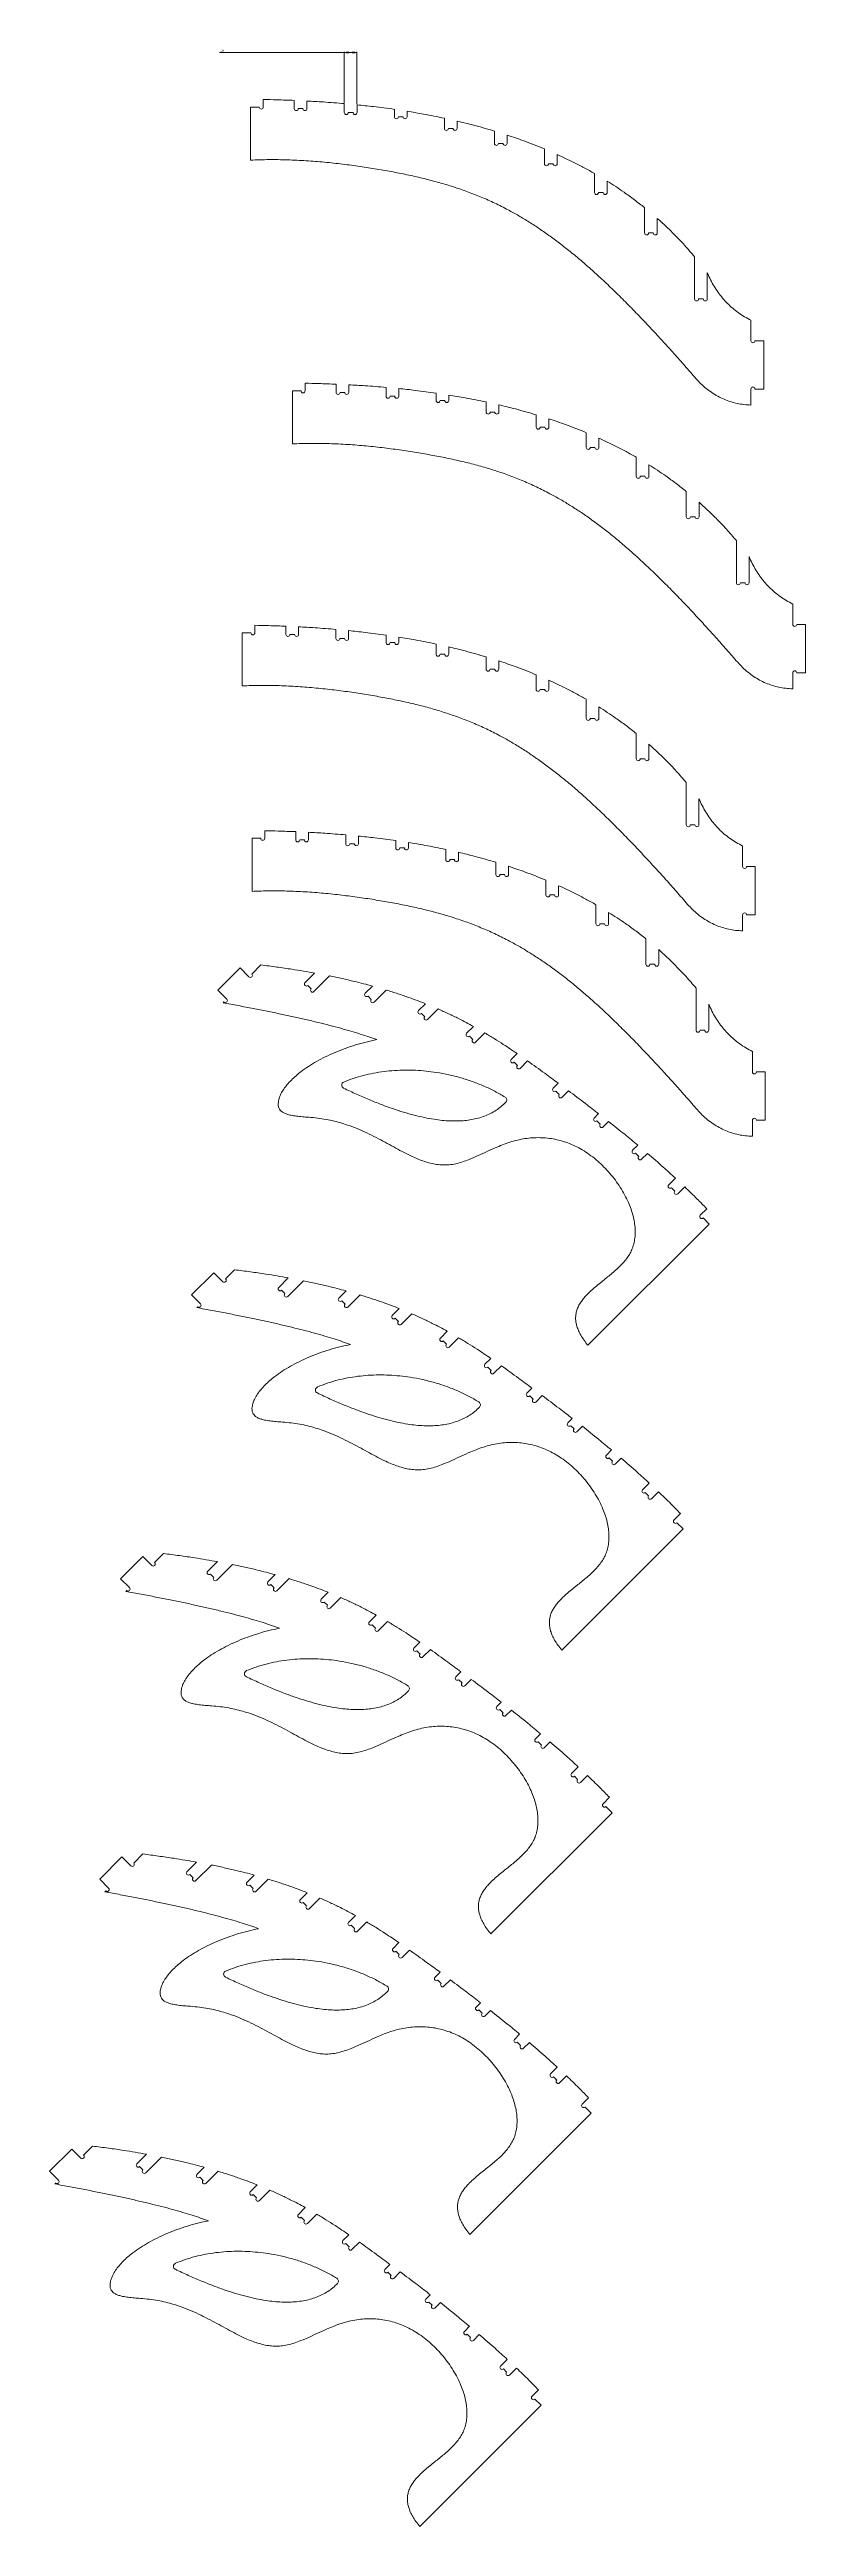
# Model space of a CAD drawing. Header units: millimetres. Extents: x -1072 to 1309, y -2665 to 2883.
# Drawn here: x -1072 to 61, y -1819 to 1896 of the extents above; entities that cross this region are included whole.
import ezdxf

# ---------------------------------------------------------------- set-up
doc = ezdxf.new("R2010")
doc.units = ezdxf.units.MM
doc.styles.add('SLDTEXTSTYLE0', font='TXT', dxfattribs={"width": 0.75})
doc.dimstyles.new('SLDDIMSTYLE0', dxfattribs={"dimtxt": 3.5, "dimasz": 6, "dimexe": 0, "dimexo": 0.0625, "dimgap": 0.875, "dimtad": 1, "dimtoh": 1, "dimrnd": 1e-09, "dimzin": 12, "dimdsep": 46, "dimtxsty": 'SLDTEXTSTYLE0', "dimblk1": 'CLOSED', "dimblk2": 'CLOSED', "dimsah": 1, "dimcen": 0.09, "dimadec": 0, "dimazin": 0, "dimtfac": 1, "dimtofl": 0, "dimtmove": 0, "dimatfit": 3, "dimldrblk": 'CLOSED', "dimfxl": 1, "dimtolj": 1, "dimtzin": 12, "dimarcsym": 0})

# ---------------------------------------------------------------- blocks, each defined once
blk = doc.blocks.new('_CLOSED')
at = {"color": 0, "linetype": 'ByBlock', "lineweight": -2}
for p, q in [((-1, 0.166667), (0, 0)), ((-1, 0.166667), (-1, -0.166667)), ((0, 0), (-1, -0.166667)), ((0, 0), (-1, 0))]:
    blk.add_line(p, q, dxfattribs=at)
blk = doc.blocks.new('*D2')
at = {"color": 7, "linetype": 'Continuous', "lineweight": 0}
for p, q in [((-630.5, 1891), (-817.7, 1891)), ((-630.5, 1815.5), (-630.5, 1892)), ((-611.5, 1891), (-630.5, 1891)), ((-611.5, 1813.7), (-611.5, 1892))]:
    blk.add_line(p, q, dxfattribs=at)
at = {"color": 7, "linetype": 'Continuous', "lineweight": 0, "xscale": 6, "yscale": 6, "rotation": 180}
blk.add_blockref('_CLOSED', (-630.5, 1891, 280), dxfattribs=at)
at = {"color": 7, "linetype": 'Continuous', "lineweight": 0, "xscale": 6, "yscale": 6}
blk.add_blockref('_CLOSED', (-611.5, 1891, 280), dxfattribs=at)
at = {"color": 7, "linetype": 'Continuous', "lineweight": 0, "insert": (-816.1, 1895.5), "char_height": 3.5, "attachment_point": 1, "style": 'SLDTEXTSTYLE0'}
blk.add_mtext('19', dxfattribs=at)

msp = doc.modelspace()

# ---------------------------------------------------------------- linework, layer by layer
at = {"color": 7, "linetype": 'Continuous', "lineweight": 15}
for p, q in [((-751.971, 1809.256), (-751.971, 1820.638)), ((-770.971, 1809.256), (-770.971, 1729.752)), ((-770.971, 1809.256), (-757.971, 1809.256)), ((-705.471, 1819.258), (-705.471, 1806.958)), ((-699.471, 1806.958), (-692.471, 1806.958)), ((-686.471, 1806.958), (-686.471, 1818.363)), ((-630.471, 1814.469), (-630.471, 1801.079)), ((-624.471, 1801.079), (-617.471, 1801.079)), ((-611.471, 1801.079), (-611.471, 1812.682)), ((-555.471, 1805.864), (-555.471, 1794.759)), ((-549.471, 1794.759), (-542.471, 1794.759)), ((-536.471, 1794.759), (-536.471, 1802.976)), ((-480.471, 1792.54), (-480.471, 1777.315)), ((-461.471, 1777.315), (-461.471, 1788.283)), ((-474.471, 1777.315), (-467.471, 1777.315)), ((-405.471, 1773.312), (-405.471, 1754.765)), ((-399.471, 1754.765), (-392.471, 1754.765)), ((-386.471, 1754.765), (-386.471, 1767.319)), ((-330.471, 1746.511), (-330.471, 1724.386)), ((-324.471, 1724.386), (-317.471, 1724.386)), ((-311.471, 1724.386), (-311.471, 1738.247)), ((-255.471, 1709.617), (-255.471, 1681.103)), ((-249.471, 1681.103), (-242.471, 1681.103)), ((-236.471, 1681.103), (-236.471, 1698.224)), ((-180.471, 1658.417), (-180.471, 1620.515)), ((-161.471, 1620.515), (-161.471, 1642.356)), ((-174.471, 1620.515), (-167.471, 1620.515)), ((-105.471, 1584.738), (-105.471, 1521.509)), ((-86.471, 1521.509), (-86.471, 1560.62)), ((-99.471, 1521.509), (-92.471, 1521.509)), ((-20.971, 1489.565), (-20.971, 1458.932)), ((-14.971, 1458.932), (-1.971, 1458.932)), ((-1.971, 1386.383), (-1.971, 1458.932)), ((-708.388, 1383.686), (-708.388, 1304.182)), ((-708.388, 1383.686), (-695.388, 1383.686)), ((-689.388, 1383.686), (-689.388, 1395.068)), ((-642.888, 1393.688), (-642.888, 1381.388)), ((-636.888, 1381.388), (-629.888, 1381.388)), ((-623.888, 1381.388), (-623.888, 1392.793)), ((-567.888, 1388.899), (-567.888, 1375.509)), ((-561.888, 1375.509), (-554.888, 1375.509)), ((-548.888, 1375.509), (-548.888, 1387.112)), ((-492.888, 1380.294), (-492.888, 1369.189)), ((-473.888, 1369.189), (-473.888, 1377.406)), ((-20.971, 1386.383), (-20.971, 1362.442)), ((-1.971, 1386.383), (-14.971, 1386.383)), ((-486.888, 1369.189), (-479.888, 1369.189)), ((-417.888, 1366.971), (-417.888, 1351.745)), ((-411.888, 1351.745), (-404.888, 1351.745)), ((-398.888, 1351.745), (-398.888, 1362.713)), ((-342.888, 1347.742), (-342.888, 1329.195)), ((-323.888, 1329.195), (-323.888, 1341.75)), ((-336.888, 1329.195), (-329.888, 1329.195)), ((-267.888, 1320.941), (-267.888, 1298.816)), ((-248.888, 1298.816), (-248.888, 1312.677)), ((-261.888, 1298.816), (-254.888, 1298.816)), ((-192.888, 1284.047), (-192.888, 1255.533)), ((-173.888, 1255.533), (-173.888, 1272.654)), ((-186.888, 1255.533), (-179.888, 1255.533)), ((-117.888, 1232.847), (-117.888, 1194.945)), ((-111.888, 1194.945), (-104.888, 1194.945)), ((-98.888, 1194.945), (-98.888, 1216.786)), ((-42.888, 1159.168), (-42.888, 1095.939)), ((-23.888, 1095.939), (-23.888, 1135.05)), ((-36.888, 1095.939), (-29.888, 1095.939)), ((41.612, 1063.995), (41.612, 1033.362)), ((-783.488, 1020.7), (-783.488, 941.196)), ((-783.488, 1020.7), (-770.488, 1020.7)), ((-764.488, 1020.7), (-764.488, 1032.082)), ((-717.988, 1030.702), (-717.988, 1018.402)), ((-711.988, 1018.402), (-704.988, 1018.402)), ((-698.988, 1018.402), (-698.988, 1029.807)), ((-642.988, 1025.912), (-642.988, 1012.522)), ((-636.988, 1012.522), (-629.988, 1012.522)), ((-623.988, 1012.522), (-623.988, 1024.125)), ((-567.988, 1017.308), (-567.988, 1006.203)), ((-561.988, 1006.203), (-554.988, 1006.203)), ((-548.988, 1006.203), (-548.988, 1014.419)), ((-492.988, 1003.984), (-492.988, 988.759)), ((47.612, 1033.362), (60.612, 1033.362)), ((60.612, 960.813), (60.612, 1033.362)), ((-486.988, 988.759), (-479.988, 988.759)), ((-473.988, 988.759), (-473.988, 999.727)), ((-417.988, 984.756), (-417.988, 966.209)), ((-411.988, 966.209), (-404.988, 966.209)), ((-398.988, 966.209), (-398.988, 978.763)), ((-342.988, 957.955), (-342.988, 935.83)), ((-336.988, 935.83), (-329.988, 935.83)), ((-323.988, 935.83), (-323.988, 949.691)), ((41.612, 960.813), (41.612, 936.872)), ((60.612, 960.813), (47.612, 960.813)), ((-267.988, 921.06), (-267.988, 892.547)), ((-261.988, 892.547), (-254.988, 892.547)), ((-248.988, 892.547), (-248.988, 909.668)), ((-192.988, 869.861), (-192.988, 831.959)), ((-186.988, 831.959), (-179.988, 831.959)), ((-173.988, 831.959), (-173.988, 853.8)), ((-117.988, 796.182), (-117.988, 732.953)), ((-98.988, 732.953), (-98.988, 772.064)), ((-768.846, 712.585), (-768.846, 633.081)), ((-768.846, 712.585), (-755.846, 712.585)), ((-749.846, 712.585), (-749.846, 723.967)), ((-703.346, 722.587), (-703.346, 710.287)), ((-697.346, 710.287), (-690.346, 710.287)), ((-684.346, 710.287), (-684.346, 721.692)), ((-628.346, 717.798), (-628.346, 704.408)), ((-609.346, 704.408), (-609.346, 716.011)), ((-553.346, 709.193), (-553.346, 698.088)), ((-534.346, 698.088), (-534.346, 706.304)), ((-111.988, 732.953), (-104.988, 732.953)), ((-622.346, 704.408), (-615.346, 704.408)), ((-547.346, 698.088), (-540.346, 698.088)), ((-478.346, 695.869), (-478.346, 680.644)), ((-472.346, 680.644), (-465.346, 680.644)), ((-459.346, 680.644), (-459.346, 691.612)), ((-403.346, 676.641), (-403.346, 658.094)), ((-384.346, 658.094), (-384.346, 670.648)), ((-33.488, 701.009), (-33.488, 670.376)), ((-27.488, 670.376), (-14.488, 670.376)), ((-14.488, 597.827), (-14.488, 670.376)), ((-397.346, 658.094), (-390.346, 658.094)), ((-328.346, 649.84), (-328.346, 627.715)), ((-309.346, 627.715), (-309.346, 641.576)), ((-322.346, 627.715), (-315.346, 627.715)), ((-253.346, 612.945), (-253.346, 584.432)), ((-234.346, 584.432), (-234.346, 601.553)), ((-33.488, 597.827), (-33.488, 573.886)), ((-14.488, 597.827), (-27.488, 597.827)), ((-247.346, 584.432), (-240.346, 584.432)), ((-178.346, 561.746), (-178.346, 523.844)), ((-755.512, 522.684), (-769.104, 509.092)), ((-172.346, 523.844), (-165.346, 523.844)), ((-159.346, 523.844), (-159.346, 545.685)), ((-820.097, 484.969), (-786.782, 518.285)), ((-820.097, 484.969), (-806.662, 471.534)), ((-773.347, 504.85), (-786.782, 518.285)), ((-689.398, 496.167), (-675.047, 510.518)), ((-680.206, 486.975), (-685.155, 491.925)), ((-652.513, 506.182), (-675.963, 482.732)), ((-599.227, 480.273), (-588.475, 491.024)), ((-567.615, 485.014), (-585.792, 466.838)), ((-103.346, 488.067), (-103.346, 424.838)), ((-810.905, 467.291), (-812.258, 465.939)), ((-590.034, 471.08), (-594.984, 476.03)), ((-519.205, 454.228), (-508.892, 464.542)), ((-510.013, 445.036), (-514.963, 449.985)), ((-489.934, 456.63), (-505.77, 440.793)), ((-84.346, 424.838), (-84.346, 463.949)), ((-447.188, 420.179), (-436.878, 430.49)), ((-437.996, 410.987), (-442.945, 415.937)), ((-419.777, 420.72), (-433.753, 406.744)), ((-97.346, 424.838), (-90.346, 424.838)), ((-380.34, 380.961), (-371.538, 389.763)), ((-371.148, 371.769), (-376.098, 376.719)), ((-355.726, 378.706), (-366.905, 367.526)), ((-18.846, 392.894), (-18.846, 362.261)), ((-317.507, 337.728), (-309.874, 345.361)), ((-12.846, 362.261), (0.154, 362.261)), ((0.154, 289.712), (0.154, 362.261)), ((-308.315, 328.536), (-313.265, 333.485)), ((-294.451, 333.915), (-304.072, 324.293)), ((-256.05, 293.119), (-249.461, 299.708)), ((-246.858, 283.927), (-251.808, 288.876)), ((-234.391, 287.908), (-242.615, 279.684)), ((-18.846, 289.712), (-18.846, 265.771)), ((0.154, 289.712), (-12.846, 289.712)), ((-198.401, 244.702), (-190.685, 252.418)), ((-189.209, 235.51), (-194.159, 240.459)), ((-176.133, 240.1), (-184.966, 231.267)), ((-144.217, 192.82), (-134.209, 202.829)), ((-135.025, 183.628), (-139.974, 188.578)), ((-120.35, 189.817), (-130.782, 179.385)), ((-96.954, 147.453), (-87.332, 157.074)), ((-83.519, 134.018), (-265.272, -47.735)), ((-83.519, 134.018), (-92.711, 143.21)), ((-859.46, 27.823), (-826.145, 61.139)), ((-812.709, 47.704), (-826.145, 61.139)), ((-794.875, 65.538), (-808.467, 51.946)), ((-728.761, 39.021), (-714.41, 53.372)), ((-691.876, 49.037), (-715.326, 25.586)), ((-859.46, 27.823), (-846.025, 14.388)), ((-850.268, 10.146), (-851.62, 8.793)), ((-719.568, 29.829), (-724.518, 34.779)), ((-638.589, 23.127), (-627.838, 33.878)), ((-629.397, 13.935), (-634.347, 18.884)), ((-606.978, 27.868), (-625.154, 9.692)), ((-558.568, -2.918), (-548.254, 7.396)), ((-549.376, -12.11), (-554.325, -7.16)), ((-529.296, -0.516), (-545.133, -16.353)), ((-486.551, -36.967), (-476.24, -26.656)), ((-459.14, -36.425), (-473.116, -50.402)), ((-477.358, -46.159), (-482.308, -41.209)), ((-419.703, -76.185), (-410.901, -67.383)), ((-410.511, -85.377), (-415.46, -80.427)), ((-395.088, -78.44), (-406.268, -89.62)), ((-356.87, -119.418), (-349.237, -111.785)), ((-347.678, -128.61), (-352.627, -123.661)), ((-333.813, -123.231), (-343.435, -132.853)), ((-295.413, -164.027), (-288.824, -157.438)), ((-286.221, -173.219), (-291.17, -168.269)), ((-273.754, -169.238), (-281.978, -177.462)), ((-237.764, -212.444), (-230.048, -204.728)), ((-228.572, -221.636), (-233.521, -216.686)), ((-215.496, -217.046), (-224.329, -225.879)), ((-183.58, -264.325), (-173.571, -254.317)), ((-174.387, -273.518), (-179.337, -268.568)), ((-159.713, -267.329), (-170.145, -277.761)), ((-122.881, -323.128), (-304.634, -504.881)), ((-136.316, -309.693), (-126.695, -300.071)), ((-122.881, -323.128), (-132.074, -313.936)), ((-965.853, -397.747), (-932.537, -364.431)), ((-919.102, -377.866), (-932.537, -364.431)), ((-901.268, -360.032), (-914.859, -373.624)), ((-965.853, -397.747), (-952.418, -411.182)), ((-835.153, -386.548), (-820.803, -372.198)), ((-825.961, -395.741), (-830.911, -390.791)), ((-798.268, -376.533), (-821.718, -399.983)), ((-744.982, -402.443), (-734.23, -391.692)), ((-735.789, -411.635), (-740.739, -406.686)), ((-713.37, -397.702), (-731.547, -415.878)), ((-956.66, -415.424), (-958.013, -416.777)), ((-664.961, -428.488), (-654.647, -418.174)), ((-655.768, -437.68), (-660.718, -432.73)), ((-635.689, -426.086), (-651.525, -441.923)), ((-592.943, -462.537), (-582.633, -452.226)), ((-583.751, -471.729), (-588.701, -466.779)), ((-565.532, -461.995), (-579.508, -475.972)), ((-526.095, -501.755), (-517.293, -492.953)), ((-516.903, -510.947), (-521.853, -505.997)), ((-501.481, -504.01), (-512.66, -515.19)), ((-463.263, -544.988), (-455.629, -537.355)), ((-454.07, -554.18), (-459.02, -549.23)), ((-440.206, -548.801), (-449.827, -558.423)), ((-401.805, -589.597), (-395.217, -583.008)), ((-392.613, -598.789), (-397.563, -593.839)), ((-380.146, -594.808), (-388.37, -603.032)), ((-344.156, -638.014), (-336.44, -630.298)), ((-334.964, -647.206), (-339.914, -642.256)), ((-321.888, -642.616), (-330.721, -651.449)), ((-289.972, -689.895), (-279.964, -679.887)), ((-280.78, -699.088), (-285.729, -694.138)), ((-266.106, -692.899), (-276.537, -703.33)), ((-242.709, -735.263), (-233.087, -725.641)), ((-229.274, -748.698), (-238.466, -739.506)), ((-229.274, -748.698), (-411.027, -930.451)), ((-997.145, -848.35), (-963.829, -815.035)), ((-950.394, -828.47), (-963.829, -815.035)), ((-932.56, -810.635), (-946.151, -824.227)), ((-997.145, -848.35), (-983.709, -861.785)), ((-866.445, -837.152), (-852.094, -822.801)), ((-857.253, -846.344), (-862.203, -841.395)), ((-829.56, -827.137), (-853.01, -850.587)), ((-776.274, -853.047), (-765.522, -842.295)), ((-744.662, -848.305), (-762.839, -866.481)), ((-987.952, -866.028), (-989.305, -867.381)), ((-767.081, -862.239), (-772.031, -857.289)), ((-696.252, -879.091), (-685.939, -868.778)), ((-687.06, -888.284), (-692.01, -883.334)), ((-666.981, -876.69), (-682.817, -892.526)), ((-624.235, -913.14), (-613.925, -902.83)), ((-615.043, -922.332), (-619.993, -917.383)), ((-596.824, -912.599), (-610.8, -926.575)), ((-557.387, -952.358), (-548.585, -943.556)), ((-548.195, -961.55), (-553.145, -956.601)), ((-532.773, -954.614), (-543.952, -965.793)), ((-494.554, -995.591), (-486.921, -987.958)), ((-485.362, -1004.784), (-490.312, -999.834)), ((-471.498, -999.405), (-481.119, -1009.026)), ((-433.097, -1040.2), (-426.509, -1033.611)), ((-423.905, -1049.393), (-428.855, -1044.443)), ((-411.438, -1045.411), (-419.662, -1053.635)), ((-375.448, -1088.617), (-367.732, -1080.901)), ((-366.256, -1097.81), (-371.206, -1092.86)), ((-353.18, -1093.219), (-362.013, -1102.052)), ((-321.264, -1140.499), (-311.256, -1130.49)), ((-312.072, -1149.691), (-317.021, -1144.741)), ((-297.397, -1143.502), (-307.829, -1153.934)), ((-274.001, -1185.867), (-264.379, -1176.245)), ((-260.566, -1199.301), (-442.319, -1381.055)), ((-260.566, -1199.301), (-269.758, -1190.109)), ((-1072.245, -1286.437), (-1038.929, -1253.121)), ((-1025.494, -1266.556), (-1038.929, -1253.121)), ((-1007.66, -1248.722), (-1021.252, -1262.314)), ((-941.546, -1275.239), (-927.195, -1260.888)), ((-1072.245, -1286.437), (-1058.81, -1299.872)), ((-932.353, -1284.431), (-937.303, -1279.481)), ((-904.661, -1265.223), (-928.111, -1288.674)), ((-851.374, -1291.133), (-840.623, -1280.382)), ((-842.182, -1300.326), (-847.132, -1295.376)), ((-819.763, -1286.392), (-837.939, -1304.568)), ((-1063.053, -1304.115), (-1064.405, -1305.467)), ((-771.353, -1317.178), (-761.039, -1306.864)), ((-762.161, -1326.37), (-767.11, -1321.421)), ((-742.081, -1314.776), (-757.918, -1330.613)), ((-699.336, -1351.227), (-689.025, -1340.916)), ((-690.143, -1360.419), (-695.093, -1355.469)), ((-671.925, -1350.686), (-685.901, -1364.662)), ((-632.488, -1390.445), (-623.686, -1381.643)), ((-623.295, -1399.637), (-628.245, -1394.687)), ((-607.873, -1392.7), (-619.053, -1403.88)), ((-569.655, -1433.678), (-562.022, -1426.045)), ((-560.463, -1442.87), (-565.412, -1437.921)), ((-546.598, -1437.491), (-556.22, -1447.113)), ((-508.198, -1478.287), (-501.609, -1471.698)), ((-499.006, -1487.479), (-503.955, -1482.53)), ((-486.539, -1483.498), (-494.763, -1491.722)), ((-450.549, -1526.704), (-442.833, -1518.988)), ((-441.357, -1535.896), (-446.306, -1530.946)), ((-428.281, -1531.306), (-437.114, -1540.139)), ((-396.365, -1578.586), (-386.356, -1568.577)), ((-387.172, -1587.778), (-392.122, -1582.828)), ((-372.498, -1581.589), (-382.93, -1592.021)), ((-349.101, -1623.953), (-339.48, -1614.332)), ((-335.666, -1637.388), (-344.859, -1628.196)), ((-335.666, -1637.388), (-517.419, -1819.141))]:
    msp.add_line(p, q, dxfattribs=at)
for centre, radius, start, end in [((-754.971, 1809.256), 3, 180, 0), ((-702.471, 1806.958), 3, 180, 0), ((-689.471, 1806.958), 3, 180, 0), ((-627.471, 1801.079), 3, 180, 0), ((-614.471, 1801.079), 3, 180, 0), ((-552.471, 1794.759), 3, 180, 0), ((-539.471, 1794.759), 3, 180, 0), ((-477.471, 1777.315), 3, 180, 0), ((-464.471, 1777.315), 3, 180, 0), ((-402.471, 1754.765), 3, 180, 0), ((-389.471, 1754.765), 3, 180, 0), ((-327.471, 1724.386), 3, 180, 0), ((-314.471, 1724.386), 3, 180, 0), ((-252.471, 1681.103), 3, 180, 0), ((-239.471, 1681.103), 3, 180, 0), ((-177.471, 1620.515), 3, 180, 0), ((-164.471, 1620.515), 3, 180, 0), ((-102.471, 1521.509), 3, 180, 0), ((-89.471, 1521.509), 3, 180, 0), ((-17.971, 1458.932), 3, 180, 360), ((-692.388, 1383.686), 3, 180, 0), ((-639.888, 1381.388), 3, 180, 0), ((-626.888, 1381.388), 3, 180, 0), ((-564.888, 1375.509), 3, 180, 0), ((-551.888, 1375.509), 3, 180, 0), ((-17.971, 1386.383), 3, 360, 180), ((-489.888, 1369.189), 3, 180, 0), ((-476.888, 1369.189), 3, 180, 0), ((-414.888, 1351.745), 3, 180, 0), ((-401.888, 1351.745), 3, 180, 0), ((-339.888, 1329.195), 3, 180, 0), ((-326.888, 1329.195), 3, 180, 0), ((-264.888, 1298.816), 3, 180, 0), ((-251.888, 1298.816), 3, 180, 0), ((-189.888, 1255.533), 3, 180, 0), ((-176.888, 1255.533), 3, 180, 0), ((-114.888, 1194.945), 3, 180, 0), ((-101.888, 1194.945), 3, 180, 0), ((-39.888, 1095.939), 3, 180, 0), ((-26.888, 1095.939), 3, 180, 0), ((-767.488, 1020.7), 3, 180, 0), ((-714.988, 1018.402), 3, 180, 0), ((-701.988, 1018.402), 3, 180, 0), ((-639.988, 1012.522), 3, 180, 0), ((-626.988, 1012.522), 3, 180, 0), ((-564.988, 1006.203), 3, 180, 0), ((-551.988, 1006.203), 3, 180, 0), ((44.612, 1033.362), 3, 180, 0), ((-489.988, 988.759), 3, 180, 0), ((-476.988, 988.759), 3, 180, 0), ((-414.988, 966.208), 3, 180, 0), ((-401.988, 966.208), 3, 180, 0), ((-339.988, 935.83), 3, 180, 0), ((-326.988, 935.83), 3, 180, 0), ((44.612, 960.813), 3, 360, 180), ((-264.988, 892.547), 3, 180, 0), ((-251.988, 892.547), 3, 180, 0), ((-189.988, 831.959), 3, 180, 0), ((-176.988, 831.959), 3, 180, 0), ((-752.846, 712.585), 3, 180, 0), ((-700.346, 710.287), 3, 180, 0), ((-687.346, 710.287), 3, 180, 0), ((-114.988, 732.952), 3, 180, 0), ((-101.988, 732.952), 3, 180, 0), ((-625.346, 704.408), 3, 180, 0), ((-612.346, 704.408), 3, 180, 0), ((-550.346, 698.088), 3, 180, 0), ((-537.346, 698.088), 3, 180, 0), ((-475.346, 680.644), 3, 180, 0), ((-462.346, 680.644), 3, 180, 0), ((-30.488, 670.376), 3, 180, 360), ((-400.346, 658.094), 3, 180, 0), ((-387.346, 658.094), 3, 180, 0), ((-325.346, 627.715), 3, 180, 0), ((-312.346, 627.715), 3, 180, 0), ((-30.488, 597.827), 3, 360, 180), ((-250.346, 584.432), 3, 180, 0), ((-237.346, 584.432), 3, 180, 0), ((-175.346, 523.844), 3, 180, 0), ((-162.346, 523.844), 3, 180, 0), ((-771.225, 506.971), 3, 225, 45), ((-687.277, 494.046), 3, 135, 315), ((-678.084, 484.854), 3, 135, 315), ((-808.784, 469.413), 3, 225, 45), ((-597.105, 478.151), 3, 135, 315), ((-587.913, 468.959), 3, 135, 315), ((-517.084, 452.107), 3, 135, 315), ((-507.892, 442.914), 3, 135, 315), ((-445.067, 418.058), 3, 135, 315), ((-435.874, 408.866), 3, 135, 315), ((-100.346, 424.838), 3, 180, 0), ((-87.346, 424.838), 3, 180, 0), ((-378.219, 378.84), 3, 135, 315), ((-369.026, 369.647), 3, 135, 315), ((-629.366, 342.428), 5, 112.85267, 244.279848), ((-315.386, 335.607), 3, 135, 315), ((-15.846, 362.261), 3, 180, 0), ((-392.078, 320.176), 5, 315.689068, 58.288014), ((-306.194, 326.414), 3, 135, 315), ((-253.929, 290.998), 3, 135, 315), ((-244.737, 281.805), 3, 135, 315), ((-15.846, 289.712), 3, 360, 180), ((-196.28, 242.581), 3, 135, 315), ((-187.088, 233.388), 3, 135, 315), ((-142.096, 190.699), 3, 135, 315), ((-132.903, 181.507), 3, 135, 315), ((-94.832, 145.331), 3, 135, 315), ((-810.588, 49.825), 3, 225, 45), ((-726.639, 36.9), 3, 135, 315), ((-848.146, 12.267), 3, 225, 45), ((-717.447, 27.708), 3, 135, 315), ((-636.468, 21.006), 3, 135, 315), ((-627.276, 11.813), 3, 135, 315), ((-556.447, -5.039), 3, 135, 315), ((-547.254, -14.231), 3, 135, 315), ((-484.43, -39.088), 3, 135, 315), ((-475.237, -48.28), 3, 135, 315), ((-668.729, -114.718), 5, 112.85267, 244.279848), ((-417.582, -78.306), 3, 135, 315), ((-408.389, -87.498), 3, 135, 315), ((-431.44, -136.97), 5, 315.689068, 58.288014), ((-354.749, -121.539), 3, 135, 315), ((-345.556, -130.732), 3, 135, 315), ((-293.292, -166.148), 3, 135, 315), ((-284.099, -175.34), 3, 135, 315), ((-235.643, -214.565), 3, 135, 315), ((-226.45, -223.757), 3, 135, 315), ((-181.458, -266.447), 3, 135, 315), ((-172.266, -275.639), 3, 135, 315), ((-134.195, -311.814), 3, 135, 315), ((-916.981, -375.745), 3, 225, 45), ((-833.032, -388.67), 3, 135, 315), ((-823.84, -397.862), 3, 135, 315), ((-742.861, -404.564), 3, 135, 315), ((-954.539, -413.303), 3, 225, 45), ((-733.668, -413.757), 3, 135, 315), ((-662.839, -430.609), 3, 135, 315), ((-653.647, -439.801), 3, 135, 315), ((-590.822, -464.658), 3, 135, 315), ((-581.63, -473.85), 3, 135, 315), ((-523.974, -503.876), 3, 135, 315), ((-514.782, -513.068), 3, 135, 315), ((-775.122, -540.288), 5, 112.85267, 244.279848), ((-461.141, -547.109), 3, 135, 315), ((-451.949, -556.301), 3, 135, 315), ((-537.833, -562.54), 5, 315.689068, 58.288014), ((-399.684, -591.718), 3, 135, 315), ((-390.492, -600.91), 3, 135, 315), ((-342.035, -640.135), 3, 135, 315), ((-332.843, -649.327), 3, 135, 315), ((-287.851, -692.017), 3, 135, 315), ((-278.658, -701.209), 3, 135, 315), ((-240.587, -737.384), 3, 135, 315), ((-948.273, -826.348), 3, 225, 45), ((-864.324, -839.273), 3, 135, 315), ((-855.131, -848.466), 3, 135, 315), ((-774.152, -855.168), 3, 135, 315), ((-985.831, -863.907), 3, 225, 45), ((-764.96, -864.36), 3, 135, 315), ((-694.131, -881.213), 3, 135, 315), ((-684.939, -890.405), 3, 135, 315), ((-622.114, -915.261), 3, 135, 315), ((-612.922, -924.454), 3, 135, 315), ((-555.266, -954.479), 3, 135, 315), ((-546.074, -963.672), 3, 135, 315), ((-806.413, -990.891), 5, 112.85267, 244.279848), ((-492.433, -997.713), 3, 135, 315), ((-569.125, -1013.144), 5, 315.689068, 58.288014), ((-483.241, -1006.905), 3, 135, 315), ((-430.976, -1042.321), 3, 135, 315), ((-421.784, -1051.514), 3, 135, 315), ((-373.327, -1090.739), 3, 135, 315), ((-364.135, -1099.931), 3, 135, 315), ((-319.143, -1142.62), 3, 135, 315), ((-309.95, -1151.813), 3, 135, 315), ((-271.879, -1187.988), 3, 135, 315), ((-1023.373, -1264.435), 3, 225, 45), ((-1060.931, -1301.993), 3, 225, 45), ((-939.424, -1277.36), 3, 135, 315), ((-930.232, -1286.552), 3, 135, 315), ((-849.253, -1293.255), 3, 135, 315), ((-840.061, -1302.447), 3, 135, 315), ((-769.232, -1319.299), 3, 135, 315), ((-760.039, -1328.492), 3, 135, 315), ((-697.215, -1353.348), 3, 135, 315), ((-688.022, -1362.54), 3, 135, 315), ((-630.367, -1392.566), 3, 135, 315), ((-621.174, -1401.758), 3, 135, 315), ((-881.514, -1428.978), 5, 112.85267, 244.279848), ((-644.225, -1451.23), 5, 315.689068, 58.288014), ((-567.534, -1435.799), 3, 135, 315), ((-558.341, -1444.992), 3, 135, 315), ((-506.077, -1480.408), 3, 135, 315), ((-496.884, -1489.601), 3, 135, 315), ((-448.428, -1528.825), 3, 135, 315), ((-439.235, -1538.018), 3, 135, 315), ((-394.243, -1580.707), 3, 135, 315), ((-385.051, -1589.899), 3, 135, 315), ((-346.98, -1626.075), 3, 135, 315)]:
    msp.add_arc(centre, radius, start, end, dxfattribs=at)
for points, knots in [([(-705.471, 1819.258), (-714.172, 1819.59), (-729.668, 1820.182), (-745.172, 1820.499), (-751.971, 1820.638)], [0, 0, 0, 0, 0.561476, 1, 1, 1, 1]), ([(-630.471, 1814.469), (-640.933, 1815.328), (-659.584, 1816.859), (-678.268, 1817.904), (-686.471, 1818.363)], [0, 0, 0, 0, 0.56093057, 1, 1, 1, 1]), ([(-555.471, 1805.864), (-565.909, 1807.297), (-584.542, 1809.854), (-603.245, 1811.818), (-611.471, 1812.682)], [0, 0, 0, 0, 0.56020385, 1, 1, 1, 1]), ([(-480.471, 1792.54), (-490.882, 1794.682), (-509.485, 1798.508), (-528.221, 1801.61), (-536.471, 1802.976)], [0, 0, 0, 0, 0.55965236, 1, 1, 1, 1]), ([(-405.471, 1773.312), (-415.849, 1776.341), (-434.402, 1781.758), (-453.191, 1786.287), (-461.471, 1788.283)], [0, 0, 0, 0, 0.55931067, 1, 1, 1, 1]), ([(-330.471, 1746.511), (-335.622, 1748.621), (-345.931, 1752.842), (-364.564, 1759.892), (-378.157, 1764.501), (-386.471, 1767.319)], [0, 0, 0, 0, 0.279430316, 0.559290322, 1, 1, 1, 1]), ([(-770.971, 1729.752), (-761.756, 1730.075), (-743.271, 1730.723), (-715.496, 1730.27), (-687.757, 1728.938), (-660.239, 1726.732), (-633.294, 1723.82), (-607.101, 1720.325), (-581.837, 1716.372), (-557.456, 1712.057), (-533.831, 1707.341), (-510.916, 1702.116), (-488.61, 1696.278), (-466.961, 1689.767), (-445.855, 1682.489), (-425.177, 1674.346), (-404.814, 1665.246), (-386.145, 1655.845), (-369.016, 1646.319), (-353.293, 1636.83), (-337.513, 1626.548), (-321.619, 1615.429), (-305.658, 1603.504), (-289.575, 1590.745), (-273.314, 1577.121), (-256.732, 1562.519), (-239.775, 1546.894), (-222.392, 1530.204), (-204.528, 1512.407), (-186.132, 1493.459), (-168.597, 1474.853), (-151.927, 1456.744), (-136.153, 1439.275), (-119.924, 1421.008), (-109.024, 1408.5), (-103.471, 1402.128)], [0, 0, 0, 0, 0.03557169, 0.07134995, 0.10713385, 0.14270697, 0.17784049, 0.21168777, 0.24464686, 0.27649159, 0.30721281, 0.33758218, 0.36715956, 0.39615313, 0.42478152, 0.45327328, 0.48186571, 0.51080268, 0.53389192, 0.55746553, 0.58164357, 0.60654503, 0.63228745, 0.65850075, 0.68574418, 0.71412315, 0.74374066, 0.77469764, 0.80709298, 0.84102354, 0.87658461, 0.90573038, 0.9359854, 0.96739394, 1, 1, 1, 1]), ([(-255.471, 1709.617), (-260.584, 1712.499), (-270.811, 1718.264), (-289.418, 1727.952), (-303.104, 1734.341), (-311.471, 1738.247)], [0, 0, 0, 0, 0.27985554, 0.55976621, 1, 1, 1, 1]), ([(-180.471, 1658.417), (-185.523, 1662.411), (-195.611, 1670.386), (-210.127, 1680.85), (-223.738, 1690.139), (-232.229, 1695.53), (-236.471, 1698.224)], [0, 0, 0, 0, 0.28100929, 0.56109877, 0.7806965, 1, 1, 1, 1]), ([(-105.471, 1584.738), (-110.414, 1590.511), (-120.248, 1601.998), (-134.749, 1617.172), (-148.464, 1630.625), (-157.144, 1638.454), (-161.471, 1642.356)], [0, 0, 0, 0, 0.28347955, 0.56399848, 0.78265239, 1, 1, 1, 1]), ([(-20.971, 1489.565), (-24.256, 1491.293), (-30.771, 1494.719), (-39.932, 1500.779), (-48.505, 1507.452), (-56.457, 1514.803), (-63.75, 1522.765), (-70.396, 1531.326), (-76.396, 1540.478), (-81.85, 1550.246), (-84.917, 1557.131), (-86.471, 1560.62)], [0, 0, 0, 0, 0.112658921, 0.223446356, 0.33308833, 0.44233352, 0.551940194, 0.660666743, 0.771154051, 0.884059851, 1, 1, 1, 1]), ([(-642.888, 1393.688), (-651.588, 1394.02), (-667.084, 1394.612), (-682.589, 1394.929), (-689.388, 1395.068)], [0, 0, 0, 0, 0.56147591, 1, 1, 1, 1]), ([(-567.888, 1388.899), (-578.349, 1389.758), (-597, 1391.289), (-615.684, 1392.334), (-623.888, 1392.793)], [0, 0, 0, 0, 0.56093053, 1, 1, 1, 1]), ([(-492.888, 1380.294), (-503.325, 1381.727), (-521.958, 1384.284), (-540.662, 1386.248), (-548.888, 1387.112)], [0, 0, 0, 0, 0.56020396, 1, 1, 1, 1]), ([(-417.888, 1366.971), (-428.298, 1369.112), (-446.901, 1372.938), (-465.637, 1376.04), (-473.888, 1377.406)], [0, 0, 0, 0, 0.55965275, 1, 1, 1, 1]), ([(-103.471, 1402.128), (-101.05, 1399.472), (-96.239, 1394.195), (-88.232, 1387.151), (-79.758, 1380.872), (-70.793, 1375.447), (-61.445, 1370.928), (-51.759, 1367.33), (-41.778, 1364.691), (-31.48, 1362.936), (-24.493, 1362.608), (-20.971, 1362.442)], [0, 0, 0, 0, 0.11426551, 0.22702914, 0.33862678, 0.44943575, 0.55987866, 0.66845158, 0.77762429, 0.88794289, 1, 1, 1, 1]), ([(-342.888, 1347.742), (-353.265, 1350.771), (-371.819, 1356.188), (-390.607, 1360.717), (-398.888, 1362.713)], [0, 0, 0, 0, 0.55931033, 1, 1, 1, 1]), ([(-267.888, 1320.941), (-273.038, 1323.051), (-283.348, 1327.272), (-301.98, 1334.322), (-315.574, 1338.931), (-323.888, 1341.75)], [0, 0, 0, 0, 0.27943034, 0.55928985, 1, 1, 1, 1]), ([(-708.388, 1304.182), (-699.172, 1304.505), (-680.688, 1305.153), (-652.913, 1304.7), (-625.173, 1303.368), (-597.655, 1301.162), (-570.71, 1298.25), (-544.518, 1294.755), (-519.254, 1290.802), (-494.872, 1286.487), (-471.248, 1281.771), (-448.332, 1276.546), (-426.026, 1270.708), (-404.378, 1264.197), (-383.271, 1256.919), (-362.593, 1248.776), (-342.231, 1239.676), (-323.561, 1230.275), (-306.433, 1220.75), (-290.709, 1211.26), (-274.929, 1200.978), (-259.035, 1189.86), (-243.075, 1177.934), (-226.991, 1165.175), (-210.73, 1151.551), (-194.148, 1136.949), (-177.191, 1121.324), (-159.808, 1104.635), (-141.944, 1086.837), (-123.548, 1067.889), (-106.013, 1049.283), (-89.343, 1031.174), (-73.569, 1013.705), (-57.34, 995.439), (-46.44, 982.93), (-40.888, 976.558)], [0, 0, 0, 0, 0.035571699, 0.07134995, 0.107133847, 0.142706972, 0.177840494, 0.211687774, 0.244646866, 0.276491592, 0.307212817, 0.337582172, 0.367159571, 0.396153125, 0.42478151, 0.453273275, 0.481865708, 0.51080271, 0.533891906, 0.557465527, 0.581643549, 0.606545042, 0.632287484, 0.658500736, 0.685744203, 0.714123137, 0.743740689, 0.774697665, 0.807092964, 0.841023522, 0.876584613, 0.905730384, 0.935985382, 0.967393924, 1, 1, 1, 1]), ([(-192.888, 1284.047), (-198, 1286.929), (-208.227, 1292.694), (-226.834, 1302.382), (-240.521, 1308.771), (-248.888, 1312.677)], [0, 0, 0, 0, 0.27985551, 0.55976667, 1, 1, 1, 1]), ([(-117.888, 1232.847), (-122.94, 1236.841), (-133.027, 1244.816), (-147.543, 1255.28), (-161.154, 1264.569), (-169.645, 1269.96), (-173.888, 1272.654)], [0, 0, 0, 0, 0.281009224, 0.561098342, 0.780696455, 1, 1, 1, 1]), ([(-42.888, 1159.168), (-47.83, 1164.942), (-57.664, 1176.429), (-72.166, 1191.602), (-85.88, 1205.055), (-94.56, 1212.884), (-98.888, 1216.786)], [0, 0, 0, 0, 0.28347941, 0.56399845, 0.78265229, 1, 1, 1, 1]), ([(41.612, 1063.995), (38.328, 1065.723), (31.813, 1069.149), (22.652, 1075.209), (14.079, 1081.882), (6.127, 1089.233), (-1.166, 1097.195), (-7.813, 1105.756), (-13.812, 1114.908), (-19.266, 1124.676), (-22.333, 1131.561), (-23.888, 1135.05)], [0, 0, 0, 0, 0.11265892, 0.22344628, 0.33308835, 0.44233354, 0.5519401, 0.6606664, 0.77115405, 0.88405985, 1, 1, 1, 1]), ([(-717.988, 1030.702), (-726.689, 1031.034), (-742.185, 1031.626), (-757.689, 1031.943), (-764.488, 1032.082)], [0, 0, 0, 0, 0.56147594, 1, 1, 1, 1]), ([(-642.988, 1025.912), (-653.45, 1026.772), (-672.101, 1028.303), (-690.785, 1029.348), (-698.988, 1029.807)], [0, 0, 0, 0, 0.56093059, 1, 1, 1, 1]), ([(-567.988, 1017.308), (-578.426, 1018.74), (-597.058, 1021.298), (-615.762, 1023.262), (-623.988, 1024.125)], [0, 0, 0, 0, 0.560204, 1, 1, 1, 1]), ([(-492.988, 1003.984), (-503.399, 1006.126), (-522.001, 1009.952), (-540.738, 1013.054), (-548.988, 1014.419)], [0, 0, 0, 0, 0.5596525, 1, 1, 1, 1]), ([(-417.988, 984.756), (-428.365, 987.785), (-446.919, 993.201), (-465.708, 997.731), (-473.988, 999.727)], [0, 0, 0, 0, 0.55931036, 1, 1, 1, 1]), ([(-342.988, 957.955), (-348.139, 960.064), (-358.448, 964.286), (-377.081, 971.336), (-390.674, 975.945), (-398.988, 978.763)], [0, 0, 0, 0, 0.279430316, 0.559290322, 1, 1, 1, 1]), ([(-40.888, 976.558), (-38.466, 973.902), (-33.656, 968.625), (-25.648, 961.581), (-17.174, 955.302), (-8.209, 949.877), (1.139, 945.358), (10.825, 941.76), (20.806, 939.122), (31.104, 937.366), (38.091, 937.038), (41.612, 936.872)], [0, 0, 0, 0, 0.11426552, 0.22702917, 0.33862683, 0.44943631, 0.55987921, 0.66845219, 0.77762488, 0.88794287, 1, 1, 1, 1]), ([(-783.488, 941.196), (-774.273, 941.519), (-755.788, 942.167), (-728.013, 941.714), (-700.273, 940.382), (-672.756, 938.176), (-645.81, 935.264), (-619.618, 931.769), (-594.354, 927.816), (-569.972, 923.501), (-546.348, 918.784), (-523.433, 913.56), (-501.127, 907.722), (-479.478, 901.211), (-458.372, 893.933), (-437.694, 885.79), (-417.331, 876.69), (-398.661, 867.289), (-381.533, 857.763), (-365.81, 848.274), (-350.029, 837.992), (-334.136, 826.873), (-318.175, 814.948), (-302.091, 802.189), (-285.831, 788.565), (-269.249, 773.963), (-252.292, 758.338), (-234.908, 741.648), (-217.045, 723.851), (-198.648, 704.903), (-181.114, 686.297), (-164.444, 668.188), (-148.669, 650.719), (-132.441, 632.452), (-121.54, 619.943), (-115.988, 613.572)], [0, 0, 0, 0, 0.035571699, 0.071349952, 0.107133849, 0.142706971, 0.177840499, 0.211687776, 0.244646861, 0.276491587, 0.307212831, 0.337582182, 0.367159564, 0.396153134, 0.424781518, 0.453273282, 0.481865727, 0.510802681, 0.533891922, 0.55746553, 0.581643568, 0.606545025, 0.632287502, 0.658500743, 0.68574418, 0.714123149, 0.74374066, 0.774697662, 0.807092975, 0.841023532, 0.876584612, 0.905730406, 0.935985354, 0.967393974, 1, 1, 1, 1]), ([(-267.988, 921.06), (-273.101, 923.943), (-283.328, 929.708), (-301.934, 939.396), (-315.621, 945.785), (-323.988, 949.691)], [0, 0, 0, 0, 0.27985584, 0.55976639, 1, 1, 1, 1]), ([(-192.988, 869.861), (-198.04, 873.855), (-208.128, 881.83), (-222.644, 892.294), (-236.254, 901.583), (-244.745, 906.974), (-248.988, 909.668)], [0, 0, 0, 0, 0.28100929, 0.56109877, 0.7806965, 1, 1, 1, 1]), ([(-117.988, 796.182), (-122.931, 801.955), (-132.765, 813.442), (-147.266, 828.616), (-160.981, 842.069), (-169.661, 849.898), (-173.988, 853.8)], [0, 0, 0, 0, 0.28348005, 0.56399848, 0.78265293, 1, 1, 1, 1]), ([(-33.488, 701.009), (-36.773, 702.737), (-43.287, 706.163), (-52.448, 712.223), (-61.022, 718.896), (-68.974, 726.247), (-76.266, 734.209), (-82.913, 742.77), (-88.913, 751.922), (-94.366, 761.69), (-97.434, 768.575), (-98.988, 772.064)], [0, 0, 0, 0, 0.112658823, 0.223446221, 0.333087951, 0.442333629, 0.551939942, 0.660666536, 0.771154473, 0.884060057, 1, 1, 1, 1]), ([(-703.346, 722.587), (-712.046, 722.919), (-727.543, 723.511), (-743.047, 723.828), (-749.846, 723.967)], [0, 0, 0, 0, 0.56147598, 1, 1, 1, 1]), ([(-628.346, 717.798), (-638.807, 718.657), (-657.458, 720.188), (-676.142, 721.233), (-684.346, 721.692)], [0, 0, 0, 0, 0.56093054, 1, 1, 1, 1]), ([(-553.346, 709.193), (-563.783, 710.626), (-582.416, 713.183), (-601.12, 715.147), (-609.346, 716.011)], [0, 0, 0, 0, 0.56020392, 1, 1, 1, 1]), ([(-478.346, 695.869), (-488.756, 698.011), (-507.359, 701.837), (-526.095, 704.939), (-534.346, 706.304)], [0, 0, 0, 0, 0.55965252, 1, 1, 1, 1]), ([(-403.346, 676.641), (-413.723, 679.67), (-432.277, 685.087), (-451.066, 689.616), (-459.346, 691.612)], [0, 0, 0, 0, 0.559310316, 1, 1, 1, 1]), ([(-328.346, 649.84), (-333.496, 651.95), (-343.806, 656.171), (-362.438, 663.221), (-376.032, 667.83), (-384.346, 670.648)], [0, 0, 0, 0, 0.27943083, 0.55929024, 1, 1, 1, 1]), ([(-768.846, 633.081), (-759.63, 633.404), (-741.146, 634.052), (-713.371, 633.599), (-685.631, 632.267), (-658.113, 630.061), (-631.168, 627.149), (-604.976, 623.654), (-579.712, 619.701), (-555.33, 615.386), (-531.706, 610.67), (-508.79, 605.445), (-486.484, 599.607), (-464.836, 593.096), (-443.729, 585.818), (-423.051, 577.675), (-402.689, 568.575), (-384.019, 559.174), (-366.891, 549.648), (-351.167, 540.159), (-335.387, 529.877), (-319.493, 518.758), (-303.533, 506.833), (-287.449, 494.074), (-271.188, 480.45), (-254.606, 465.848), (-237.65, 450.223), (-220.266, 433.533), (-202.402, 415.736), (-184.006, 396.788), (-166.471, 378.182), (-149.801, 360.073), (-134.027, 342.604), (-117.798, 324.337), (-106.898, 311.829), (-101.346, 305.457)], [0, 0, 0, 0, 0.035571699, 0.071349949, 0.107133847, 0.142706965, 0.177840497, 0.211687764, 0.244646866, 0.276491575, 0.307212819, 0.337582179, 0.367159562, 0.39615312, 0.424781505, 0.453273287, 0.481865732, 0.510802704, 0.533891893, 0.557465521, 0.581643591, 0.606545026, 0.632287473, 0.658500714, 0.68574418, 0.71412315, 0.743740659, 0.774697662, 0.807092975, 0.841023587, 0.876584612, 0.905730355, 0.935985354, 0.967393924, 1, 1, 1, 1]), ([(-253.346, 612.945), (-258.459, 615.828), (-268.685, 621.593), (-287.292, 631.281), (-300.979, 637.67), (-309.346, 641.576)], [0, 0, 0, 0, 0.27985538, 0.55976653, 1, 1, 1, 1]), ([(-178.346, 561.746), (-183.398, 565.74), (-193.485, 573.715), (-208.002, 584.179), (-221.612, 593.468), (-230.103, 598.859), (-234.346, 601.553)], [0, 0, 0, 0, 0.28100894, 0.56109817, 0.7806965, 1, 1, 1, 1]), ([(-115.988, 613.572), (-113.567, 610.916), (-108.756, 605.639), (-100.749, 598.595), (-92.275, 592.316), (-83.309, 586.891), (-73.962, 582.372), (-64.276, 578.774), (-54.294, 576.135), (-43.997, 574.38), (-37.009, 574.052), (-33.488, 573.886)], [0, 0, 0, 0, 0.11426575, 0.22702916, 0.33862717, 0.44943613, 0.55987906, 0.66845217, 0.77762481, 0.88794349, 1, 1, 1, 1]), ([(-755.512, 522.684), (-747.592, 521.674), (-732.057, 519.693), (-710.803, 516.555), (-691.899, 513.521), (-680.607, 511.509), (-675.047, 510.518)], [0, 0, 0, 0, 0.29430505, 0.57722826, 0.79185859, 1, 1, 1, 1]), ([(-103.346, 488.067), (-108.288, 493.84), (-118.122, 505.327), (-132.624, 520.501), (-146.338, 533.954), (-155.019, 541.783), (-159.346, 545.685)], [0, 0, 0, 0, 0.28347947, 0.5639986, 0.78265245, 1, 1, 1, 1]), ([(-652.513, 506.182), (-646.216, 504.873), (-633.848, 502.301), (-616.947, 498.371), (-601.894, 494.637), (-592.907, 492.217), (-588.475, 491.024)], [0, 0, 0, 0, 0.29314156, 0.57577475, 0.79082932, 1, 1, 1, 1]), ([(-567.615, 485.014), (-561.815, 483.218), (-550.42, 479.69), (-534.916, 474.369), (-521.137, 469.349), (-512.938, 466.13), (-508.892, 464.542)], [0, 0, 0, 0, 0.29280386, 0.57523011, 0.79037954, 1, 1, 1, 1]), ([(-581.934, 410.654), (-585.831, 412.073), (-593.974, 415.038), (-606.872, 419.235), (-620.923, 423.504), (-636.145, 427.806), (-652.532, 432.151), (-670.086, 436.536), (-688.241, 440.829), (-706.934, 445.038), (-726.1, 449.166), (-746.247, 453.329), (-767.375, 457.524), (-789.482, 461.761), (-804.56, 464.527), (-812.258, 465.939)], [0, 0, 0, 0, 0.052466048, 0.109644267, 0.171567946, 0.238263311, 0.309751386, 0.386049065, 0.467170416, 0.545779217, 0.62845858, 0.715215037, 0.806054236, 0.900981134, 1, 1, 1, 1]), ([(-489.934, 456.63), (-484.706, 454.303), (-474.403, 449.716), (-460.429, 442.911), (-447.967, 436.529), (-440.551, 432.49), (-436.878, 430.49)], [0, 0, 0, 0, 0.290111179, 0.571818576, 0.787940857, 1, 1, 1, 1]), ([(-18.846, 392.894), (-22.13, 394.622), (-28.645, 398.048), (-37.806, 404.108), (-46.38, 410.781), (-54.331, 418.132), (-61.624, 426.094), (-68.271, 434.655), (-74.27, 443.807), (-79.724, 453.575), (-82.791, 460.46), (-84.346, 463.949)], [0, 0, 0, 0, 0.112659101, 0.223446488, 0.333088682, 0.442333905, 0.551939762, 0.660666821, 0.771154243, 0.884060342, 1, 1, 1, 1]), ([(-265.272, -47.735), (-267.29, -45.208), (-271.112, -40.421), (-275.84, -33.086), (-279.444, -26.135), (-281.953, -19.513), (-283.438, -13.203), (-283.96, -7.184), (-283.566, -1.12), (-282.15, 4.99), (-279.646, 11.089), (-276.264, 16.889), (-272.128, 22.439), (-266.834, 28.373), (-260.317, 34.632), (-252.643, 41.219), (-244.981, 47.405), (-237.583, 53.295), (-230.632, 58.937), (-223.885, 64.702), (-217.499, 70.648), (-211.627, 76.835), (-206.426, 83.326), (-202.055, 90.188), (-198.54, 97.815), (-196.021, 106.214), (-194.617, 115.345), (-194.363, 124.766), (-195.188, 134.402), (-197.022, 144.179), (-199.8, 154.026), (-203.666, 164.436), (-208.716, 175.293), (-215.011, 186.448), (-222.208, 197.262), (-230.207, 207.617), (-238.907, 217.395), (-248.231, 226.5), (-258.086, 234.805), (-268.374, 242.186), (-278.998, 248.501), (-289.881, 253.704), (-300.897, 257.788), (-311.998, 260.792), (-323.14, 262.759), (-334.351, 263.728), (-345.658, 263.717), (-357.022, 262.727), (-368.4, 260.76), (-379.678, 257.838), (-390.793, 254.011), (-402.877, 249.099), (-415.824, 243.236), (-429.59, 236.833), (-442.074, 231.391), (-453.305, 227.247), (-463.258, 224.423), (-473.074, 222.823), (-482.724, 222.525), (-492.161, 223.366), (-501.431, 225.204), (-510.589, 227.892), (-519.74, 231.324), (-529.898, 235.807), (-541.106, 241.411), (-553.459, 248.064), (-566.189, 255.086), (-579.404, 262.23), (-593.214, 269.251), (-607.724, 275.901), (-621.428, 281.292), (-634.184, 285.49), (-645.854, 288.665), (-658.032, 291.244), (-670.713, 293.134), (-682.527, 294.146), (-693.109, 294.966), (-702.084, 295.852), (-709.816, 297.05), (-716.175, 298.672), (-721.149, 300.667), (-725.048, 303.254), (-727.769, 306.463), (-729.308, 310.237), (-729.652, 314.638), (-729.007, 319.442), (-727.582, 324.439), (-725.103, 330.255), (-721.247, 336.642), (-715.952, 343.518), (-709.794, 350.205), (-702.821, 356.68), (-694.261, 363.614), (-683.968, 370.834), (-671.87, 378.158), (-658.62, 385.137), (-644.335, 391.664), (-629.158, 397.639), (-613.591, 402.838), (-597.846, 407.288), (-587.214, 409.537), (-581.934, 410.654)], [0, 0, 0, 0, 0.00936303, 0.01773122, 0.02523093, 0.03200018, 0.03818711, 0.04394697, 0.04943307, 0.05572311, 0.06201984, 0.06845841, 0.07511852, 0.08203359, 0.09146692, 0.10126509, 0.11131724, 0.11998513, 0.12865474, 0.13724411, 0.1456822, 0.15391724, 0.16192781, 0.16973558, 0.17741836, 0.1861784, 0.19504147, 0.20409932, 0.21340897, 0.22299753, 0.23286828, 0.24300565, 0.25512827, 0.26750814, 0.2800673, 0.29271953, 0.30537474, 0.31794239, 0.33043341, 0.34266503, 0.35457427, 0.36618157, 0.37755317, 0.38855401, 0.39944521, 0.41027869, 0.42110145, 0.4321533, 0.44327665, 0.45450534, 0.46585825, 0.47729823, 0.49227209, 0.50701523, 0.52127297, 0.53169996, 0.5416668, 0.55119205, 0.56042449, 0.56955484, 0.57857328, 0.58775243, 0.59716639, 0.60685967, 0.61989768, 0.63344854, 0.64749314, 0.6620036, 0.67695821, 0.69235355, 0.70821545, 0.7195788, 0.73123355, 0.74322535, 0.75561142, 0.76833808, 0.77755713, 0.78635319, 0.79445486, 0.80019368, 0.8053266, 0.80991132, 0.81359877, 0.8173435, 0.82151206, 0.82623444, 0.83131886, 0.83651672, 0.84450308, 0.85285117, 0.86161644, 0.87079988, 0.88038633, 0.89350205, 0.90717957, 0.92131896, 0.93685356, 0.95264307, 0.96853448, 0.984372, 1, 1, 1, 1]), ([(-419.777, 420.72), (-415.109, 417.919), (-405.846, 412.359), (-389.725, 402.092), (-378.413, 394.424), (-371.538, 389.763)], [0, 0, 0, 0, 0.284854108, 0.565377663, 1, 1, 1, 1]), ([(-355.726, 378.706), (-347.155, 372.549), (-331.807, 361.523), (-316.593, 350.312), (-309.874, 345.361)], [0, 0, 0, 0, 0.55837597, 1, 1, 1, 1]), ([(-388.5, 316.683), (-390.774, 314.494), (-395.314, 310.125), (-403.003, 304.561), (-411.278, 299.785), (-420.2, 295.864), (-429.749, 292.779), (-439.719, 290.577), (-450.076, 289.195), (-460.798, 288.578), (-472.077, 288.699), (-483.914, 289.557), (-496.829, 291.218), (-510.865, 293.787), (-526.059, 297.356), (-541.95, 301.84), (-558.539, 307.24), (-575.827, 313.554), (-593.81, 320.79), (-612.507, 328.913), (-625.091, 334.871), (-631.536, 337.923)], [0, 0, 0, 0, 0.0365639, 0.07298469, 0.10970623, 0.14716182, 0.18575981, 0.22587417, 0.26538615, 0.3067875, 0.35029143, 0.39608177, 0.44431619, 0.50119896, 0.56145312, 0.62521258, 0.6925903, 0.76368218, 0.83856954, 0.91732219, 1, 1, 1, 1]), ([(-631.308, 347.035), (-626.51, 348.934), (-616.882, 352.745), (-601.91, 357.128), (-586.597, 360.588), (-570.98, 363.047), (-555.242, 364.545), (-539.459, 365.118), (-523.708, 364.805), (-507.968, 363.633), (-491.321, 361.492), (-473.881, 358.214), (-455.803, 353.622), (-438.192, 347.945), (-421.189, 341.185), (-404.85, 333.485), (-394.555, 327.431), (-389.45, 324.429)], [0, 0, 0, 0, 0.06152018, 0.12345929, 0.18584703, 0.24867407, 0.3118979, 0.37431143, 0.43695277, 0.49971822, 0.56249213, 0.63705782, 0.71124224, 0.78482772, 0.85760502, 0.92938331, 1, 1, 1, 1]), ([(-294.451, 333.915), (-286.027, 327.602), (-270.951, 316.305), (-256.041, 304.789), (-249.461, 299.708)], [0, 0, 0, 0, 0.55875339, 1, 1, 1, 1]), ([(-101.346, 305.457), (-98.924, 302.801), (-94.114, 297.524), (-86.106, 290.48), (-77.632, 284.201), (-68.667, 278.776), (-59.32, 274.257), (-49.633, 270.659), (-39.652, 268.02), (-29.354, 266.265), (-22.367, 265.937), (-18.846, 265.771)], [0, 0, 0, 0, 0.1142653, 0.22702916, 0.33862664, 0.44943612, 0.5598793, 0.66845218, 0.77762495, 0.88794352, 1, 1, 1, 1]), ([(-234.391, 287.908), (-226.17, 281.372), (-211.479, 269.692), (-197.042, 257.699), (-190.685, 252.418)], [0, 0, 0, 0, 0.559640657, 1, 1, 1, 1]), ([(-176.133, 240.1), (-168.206, 233.247), (-154.058, 221.017), (-140.27, 208.383), (-134.209, 202.829)], [0, 0, 0, 0, 0.56035524, 1, 1, 1, 1]), ([(-120.35, 189.817), (-114.089, 183.787), (-102.923, 173.034), (-92.091, 161.946), (-87.332, 157.074)], [0, 0, 0, 0, 0.56070899, 1, 1, 1, 1]), ([(-794.875, 65.538), (-786.955, 64.528), (-771.42, 62.547), (-750.166, 59.409), (-731.262, 56.375), (-719.969, 54.363), (-714.41, 53.372)], [0, 0, 0, 0, 0.29430497, 0.57722825, 0.79185858, 1, 1, 1, 1]), ([(-691.876, 49.037), (-685.579, 47.727), (-673.211, 45.155), (-656.31, 41.225), (-641.257, 37.491), (-632.269, 35.072), (-627.838, 33.878)], [0, 0, 0, 0, 0.29314173, 0.57577492, 0.79082944, 1, 1, 1, 1]), ([(-621.296, -46.492), (-625.193, -45.073), (-633.337, -42.108), (-646.235, -37.911), (-660.286, -33.642), (-675.508, -29.34), (-691.894, -24.995), (-709.448, -20.609), (-727.604, -16.317), (-746.296, -12.108), (-765.462, -7.98), (-785.609, -3.817), (-806.737, 0.378), (-828.844, 4.615), (-843.922, 7.381), (-851.62, 8.793)], [0, 0, 0, 0, 0.05246612, 0.10964426, 0.17156794, 0.23826337, 0.30975138, 0.38604912, 0.46717048, 0.54577922, 0.62845859, 0.71521509, 0.80605425, 0.9009812, 1, 1, 1, 1]), ([(-606.978, 27.868), (-601.178, 26.073), (-589.783, 22.545), (-574.279, 17.223), (-560.5, 12.204), (-552.301, 8.984), (-548.254, 7.396)], [0, 0, 0, 0, 0.292803677, 0.575229977, 0.790379462, 1, 1, 1, 1]), ([(-529.296, -0.516), (-524.069, -2.843), (-513.765, -7.429), (-499.792, -14.235), (-487.33, -20.617), (-479.913, -24.656), (-476.24, -26.656)], [0, 0, 0, 0, 0.29011111, 0.57181844, 0.78794021, 1, 1, 1, 1]), ([(-459.14, -36.425), (-454.472, -39.227), (-445.208, -44.787), (-429.088, -55.054), (-417.776, -62.722), (-410.901, -67.383)], [0, 0, 0, 0, 0.28485367, 0.56537766, 1, 1, 1, 1]), ([(-304.634, -504.881), (-306.652, -502.353), (-310.474, -497.567), (-315.203, -490.231), (-318.807, -483.281), (-321.316, -476.659), (-322.801, -470.349), (-323.322, -464.33), (-322.929, -458.265), (-321.513, -452.156), (-319.009, -446.057), (-315.626, -440.257), (-311.491, -434.707), (-306.196, -428.773), (-299.679, -422.514), (-292.006, -415.927), (-284.344, -409.741), (-276.946, -403.85), (-269.994, -398.209), (-263.248, -392.444), (-256.861, -386.498), (-250.989, -380.311), (-245.789, -373.82), (-241.418, -366.958), (-237.903, -359.331), (-235.384, -350.932), (-233.98, -341.8), (-233.726, -332.38), (-234.551, -322.744), (-236.385, -312.967), (-239.163, -303.12), (-243.029, -292.71), (-248.078, -281.853), (-254.373, -270.698), (-261.571, -259.884), (-269.57, -249.528), (-278.269, -239.751), (-287.594, -230.646), (-297.449, -222.341), (-307.737, -214.96), (-318.361, -208.644), (-329.244, -203.441), (-340.26, -199.358), (-351.361, -196.353), (-362.503, -194.386), (-373.713, -193.418), (-385.021, -193.428), (-396.385, -194.418), (-407.763, -196.386), (-419.041, -199.307), (-430.156, -203.135), (-442.24, -208.047), (-455.187, -213.91), (-468.952, -220.313), (-481.436, -225.755), (-492.668, -229.899), (-502.621, -232.723), (-512.436, -234.323), (-522.087, -234.621), (-531.524, -233.78), (-540.794, -231.942), (-549.951, -229.254), (-559.102, -225.822), (-569.26, -221.339), (-580.469, -215.735), (-592.821, -209.082), (-605.551, -202.06), (-618.767, -194.916), (-632.577, -187.895), (-647.087, -181.245), (-660.79, -175.854), (-673.547, -171.656), (-685.217, -168.481), (-697.395, -165.902), (-710.075, -164.012), (-721.889, -163), (-732.471, -162.18), (-741.447, -161.294), (-749.179, -160.096), (-755.538, -158.474), (-760.511, -156.478), (-764.411, -153.892), (-767.132, -150.682), (-768.671, -146.909), (-769.014, -142.508), (-768.37, -137.704), (-766.945, -132.707), (-764.465, -126.891), (-760.609, -120.504), (-755.314, -113.628), (-749.157, -106.941), (-742.184, -100.466), (-733.624, -93.532), (-723.331, -86.312), (-711.233, -78.988), (-697.982, -72.009), (-683.698, -65.482), (-668.521, -59.507), (-652.954, -54.307), (-637.208, -49.858), (-626.577, -47.609), (-621.296, -46.492)], [0, 0, 0, 0, 0.00936303, 0.01773122, 0.02523093, 0.03200008, 0.03818712, 0.04394686, 0.04943308, 0.05572312, 0.06201985, 0.06845832, 0.07511852, 0.08203359, 0.09146692, 0.10126509, 0.11131717, 0.11998509, 0.12865474, 0.13724411, 0.14568213, 0.15391725, 0.16192782, 0.16973559, 0.17741838, 0.18617841, 0.19504148, 0.20409934, 0.21340887, 0.22299754, 0.23286829, 0.24300556, 0.25512818, 0.26750814, 0.28006721, 0.29271953, 0.30537475, 0.31794232, 0.33043333, 0.34266502, 0.35457426, 0.36618156, 0.37755314, 0.388554, 0.39944519, 0.41027867, 0.42110143, 0.43215328, 0.4432766, 0.45450532, 0.46585825, 0.47729822, 0.4922721, 0.50701525, 0.52127296, 0.53169998, 0.54166681, 0.55119204, 0.56042449, 0.56955484, 0.57857329, 0.58775241, 0.5971664, 0.60685967, 0.6198977, 0.63344855, 0.64749314, 0.66200362, 0.67695819, 0.69235352, 0.70821545, 0.71957881, 0.73123354, 0.74322536, 0.75561141, 0.76833807, 0.77755712, 0.7863532, 0.79445486, 0.80019369, 0.80532662, 0.80991127, 0.81359881, 0.81734348, 0.8215121, 0.82623448, 0.83131884, 0.83651666, 0.84450306, 0.85285115, 0.86161647, 0.8707999, 0.88038635, 0.89350204, 0.90717959, 0.92131895, 0.93685356, 0.95264309, 0.96853448, 0.98437201, 1, 1, 1, 1]), ([(-670.671, -110.11), (-665.873, -108.211), (-656.245, -104.401), (-641.272, -100.017), (-625.96, -96.558), (-610.343, -94.099), (-594.605, -92.6), (-578.822, -92.028), (-563.071, -92.34), (-547.33, -93.513), (-530.684, -95.654), (-513.244, -98.932), (-495.166, -103.523), (-477.555, -109.201), (-460.551, -115.961), (-444.213, -123.661), (-433.918, -129.715), (-428.812, -132.717)], [0, 0, 0, 0, 0.06152019, 0.12345929, 0.18584701, 0.24867408, 0.31189785, 0.37431139, 0.43695273, 0.49971818, 0.56249206, 0.63705775, 0.71124222, 0.78482764, 0.85760502, 0.92938327, 1, 1, 1, 1]), ([(-395.088, -78.44), (-386.518, -84.597), (-371.169, -95.622), (-355.956, -106.834), (-349.237, -111.785)], [0, 0, 0, 0, 0.55837604, 1, 1, 1, 1]), ([(-427.863, -140.463), (-430.137, -142.652), (-434.677, -147.021), (-442.366, -152.585), (-450.64, -157.361), (-459.563, -161.282), (-469.111, -164.367), (-479.082, -166.569), (-489.439, -167.951), (-500.161, -168.568), (-511.44, -168.447), (-523.277, -167.589), (-536.192, -165.927), (-550.228, -163.359), (-565.422, -159.79), (-581.313, -155.306), (-597.901, -149.906), (-615.189, -143.592), (-633.173, -136.355), (-651.87, -128.233), (-664.454, -122.274), (-670.899, -119.223)], [0, 0, 0, 0, 0.03656381, 0.07298488, 0.10970637, 0.1471619, 0.18576002, 0.22587428, 0.26538628, 0.30678761, 0.35029154, 0.39608181, 0.44431631, 0.50119908, 0.56145324, 0.62521263, 0.69259034, 0.76368227, 0.83856965, 0.91732229, 1, 1, 1, 1]), ([(-333.813, -123.231), (-325.389, -129.544), (-310.313, -140.841), (-295.403, -152.357), (-288.824, -157.438)], [0, 0, 0, 0, 0.55875292, 1, 1, 1, 1]), ([(-273.754, -169.238), (-265.532, -175.774), (-250.842, -187.454), (-236.405, -199.447), (-230.048, -204.728)], [0, 0, 0, 0, 0.5596417, 1, 1, 1, 1]), ([(-215.496, -217.046), (-207.568, -223.899), (-193.421, -236.129), (-179.633, -248.763), (-173.571, -254.317)], [0, 0, 0, 0, 0.56035541, 1, 1, 1, 1]), ([(-159.713, -267.329), (-153.452, -273.358), (-142.286, -284.112), (-131.453, -295.2), (-126.695, -300.071)], [0, 0, 0, 0, 0.5607082, 1, 1, 1, 1]), ([(-901.268, -360.032), (-893.347, -361.042), (-877.812, -363.023), (-856.558, -366.161), (-837.654, -369.195), (-826.362, -371.207), (-820.803, -372.198)], [0, 0, 0, 0, 0.29430514, 0.57722837, 0.79185861, 1, 1, 1, 1]), ([(-798.268, -376.533), (-791.971, -377.843), (-779.603, -380.415), (-762.702, -384.345), (-747.649, -388.078), (-738.662, -390.498), (-734.23, -391.692)], [0, 0, 0, 0, 0.29314136, 0.57577453, 0.79082904, 1, 1, 1, 1]), ([(-713.37, -397.702), (-707.57, -399.497), (-696.175, -403.025), (-680.672, -408.347), (-666.892, -413.366), (-658.693, -416.586), (-654.647, -418.174)], [0, 0, 0, 0, 0.29280389, 0.57523035, 0.79037987, 1, 1, 1, 1]), ([(-727.689, -472.062), (-731.586, -470.643), (-739.73, -467.678), (-752.627, -463.481), (-766.679, -459.212), (-781.9, -454.91), (-798.287, -450.565), (-815.841, -446.18), (-833.996, -441.886), (-852.689, -437.678), (-871.855, -433.55), (-892.002, -429.387), (-913.13, -425.192), (-935.237, -420.955), (-950.315, -418.189), (-958.013, -416.777)], [0, 0, 0, 0, 0.05246595, 0.10964426, 0.17156797, 0.23826325, 0.30975141, 0.386049, 0.46717049, 0.54577929, 0.62845862, 0.71521502, 0.80605432, 0.90098119, 1, 1, 1, 1]), ([(-635.689, -426.086), (-630.461, -428.413), (-620.158, -432.999), (-606.185, -439.805), (-593.722, -446.187), (-586.306, -450.226), (-582.633, -452.226)], [0, 0, 0, 0, 0.29011123, 0.57181857, 0.78794116, 1, 1, 1, 1]), ([(-411.027, -930.451), (-413.045, -927.923), (-416.867, -923.137), (-421.595, -915.801), (-425.199, -908.851), (-427.708, -902.229), (-429.193, -895.919), (-429.715, -889.9), (-429.321, -883.835), (-427.906, -877.726), (-425.401, -871.627), (-422.019, -865.827), (-417.883, -860.276), (-412.589, -854.343), (-406.072, -848.084), (-398.398, -841.497), (-390.737, -835.31), (-383.338, -829.42), (-376.387, -823.779), (-369.641, -818.014), (-363.254, -812.068), (-357.382, -805.881), (-352.181, -799.39), (-347.811, -792.528), (-344.295, -784.901), (-341.776, -776.502), (-340.372, -767.37), (-340.118, -757.95), (-340.943, -748.314), (-342.778, -738.537), (-345.555, -728.69), (-349.421, -718.28), (-354.471, -707.423), (-360.766, -696.268), (-367.963, -685.454), (-375.962, -675.098), (-384.662, -665.321), (-393.987, -656.216), (-403.841, -647.91), (-414.13, -640.53), (-424.753, -634.214), (-435.636, -629.011), (-446.652, -624.928), (-457.753, -621.923), (-468.895, -619.956), (-480.106, -618.988), (-491.413, -618.998), (-502.777, -619.988), (-514.155, -621.956), (-525.433, -624.878), (-536.549, -628.705), (-548.632, -633.617), (-561.579, -639.479), (-575.345, -645.883), (-587.829, -651.325), (-599.06, -655.468), (-609.014, -658.293), (-618.829, -659.893), (-628.479, -660.191), (-637.916, -659.35), (-647.186, -657.512), (-656.344, -654.824), (-665.495, -651.392), (-675.653, -646.908), (-686.862, -641.305), (-699.214, -634.652), (-711.944, -627.63), (-725.16, -620.486), (-738.969, -613.465), (-753.48, -606.815), (-767.183, -601.424), (-779.939, -597.226), (-791.609, -594.051), (-803.787, -591.472), (-816.468, -589.581), (-828.282, -588.57), (-838.864, -587.75), (-847.839, -586.864), (-855.571, -585.666), (-861.931, -584.044), (-866.904, -582.048), (-870.803, -579.462), (-873.524, -576.252), (-875.064, -572.479), (-875.407, -568.078), (-874.762, -563.274), (-873.337, -558.277), (-870.858, -552.461), (-867.002, -546.073), (-861.707, -539.198), (-855.549, -532.511), (-848.577, -526.036), (-840.016, -519.102), (-829.723, -511.882), (-817.625, -504.558), (-804.375, -497.579), (-790.09, -491.052), (-774.913, -485.077), (-759.347, -479.877), (-743.601, -475.428), (-732.969, -473.179), (-727.689, -472.062)], [0, 0, 0, 0, 0.00936313, 0.01773122, 0.02523103, 0.03200007, 0.03818722, 0.04394685, 0.04943306, 0.05572321, 0.06201994, 0.0684583, 0.07511861, 0.0820336, 0.091467, 0.1012651, 0.11131733, 0.11998515, 0.12865475, 0.1372442, 0.14568213, 0.15391723, 0.16192782, 0.16973569, 0.17741847, 0.18617851, 0.19504146, 0.20409931, 0.21340907, 0.22299752, 0.23286827, 0.24300565, 0.25512826, 0.26750814, 0.28006728, 0.29271951, 0.30537475, 0.31794238, 0.33043339, 0.34266504, 0.35457428, 0.36618155, 0.3775532, 0.38855401, 0.39944523, 0.41027868, 0.42110146, 0.43215331, 0.44327664, 0.45450535, 0.46585823, 0.47729826, 0.49227209, 0.50701524, 0.52127294, 0.53169996, 0.5416668, 0.55119205, 0.56042449, 0.56955484, 0.57857329, 0.58775244, 0.59716643, 0.6068597, 0.61989768, 0.63344859, 0.64749313, 0.6620036, 0.67695822, 0.69235355, 0.70821544, 0.7195788, 0.73123355, 0.74322535, 0.75561142, 0.76833808, 0.77755714, 0.7863532, 0.79445487, 0.80019367, 0.80532665, 0.80991129, 0.81359875, 0.81734353, 0.82151203, 0.82623441, 0.83131888, 0.83651669, 0.8445031, 0.85285119, 0.86161642, 0.87079985, 0.88038631, 0.89350206, 0.90717956, 0.92131896, 0.93685357, 0.95264306, 0.96853448, 0.98437199, 1, 1, 1, 1]), ([(-565.532, -461.995), (-560.865, -464.797), (-551.601, -470.357), (-535.481, -480.623), (-524.168, -488.292), (-517.293, -492.953)], [0, 0, 0, 0, 0.284854409, 0.565377279, 1, 1, 1, 1]), ([(-777.063, -535.68), (-772.266, -533.781), (-762.637, -529.971), (-747.665, -525.587), (-732.352, -522.128), (-716.735, -519.669), (-700.997, -518.17), (-685.214, -517.598), (-669.463, -517.91), (-653.723, -519.083), (-637.076, -521.224), (-619.636, -524.502), (-601.559, -529.093), (-583.947, -534.771), (-566.944, -541.531), (-550.606, -549.231), (-540.31, -555.284), (-535.205, -558.286)], [0, 0, 0, 0, 0.0615202, 0.1234593, 0.18584704, 0.2486741, 0.31189793, 0.37431147, 0.4369528, 0.49971827, 0.56249219, 0.63705792, 0.71124234, 0.78482779, 0.85760504, 0.92938326, 1, 1, 1, 1]), ([(-501.481, -504.01), (-492.911, -510.167), (-477.562, -521.193), (-462.348, -532.404), (-455.629, -537.355)], [0, 0, 0, 0, 0.558376431, 1, 1, 1, 1]), ([(-534.255, -566.033), (-536.53, -568.222), (-541.07, -572.591), (-548.759, -578.155), (-557.033, -582.93), (-565.955, -586.851), (-575.504, -589.937), (-585.474, -592.139), (-595.831, -593.521), (-606.553, -594.138), (-617.832, -594.017), (-629.669, -593.159), (-642.584, -591.497), (-656.62, -588.929), (-671.814, -585.36), (-687.705, -580.875), (-704.294, -575.475), (-721.582, -569.162), (-739.565, -561.925), (-758.262, -553.803), (-770.846, -547.844), (-777.291, -544.793)], [0, 0, 0, 0, 0.0365639, 0.07298465, 0.10970614, 0.1471617, 0.18575983, 0.22587416, 0.26538611, 0.30678744, 0.35029137, 0.39608171, 0.44431619, 0.50119887, 0.56145305, 0.62521258, 0.6925903, 0.76368208, 0.83856944, 0.91732209, 1, 1, 1, 1]), ([(-440.206, -548.801), (-431.782, -555.114), (-416.706, -566.411), (-401.796, -577.927), (-395.217, -583.008)], [0, 0, 0, 0, 0.55875348, 1, 1, 1, 1]), ([(-380.146, -594.808), (-371.925, -601.344), (-357.234, -613.024), (-342.798, -625.017), (-336.44, -630.298)], [0, 0, 0, 0, 0.559640948, 1, 1, 1, 1]), ([(-321.888, -642.616), (-313.961, -649.469), (-299.813, -661.699), (-286.026, -674.333), (-279.964, -679.887)], [0, 0, 0, 0, 0.5603548, 1, 1, 1, 1]), ([(-266.106, -692.899), (-259.845, -698.928), (-248.678, -709.681), (-237.846, -720.77), (-233.087, -725.641)], [0, 0, 0, 0, 0.56070693, 1, 1, 1, 1]), ([(-932.56, -810.635), (-924.639, -811.645), (-909.104, -813.627), (-887.85, -816.764), (-868.946, -819.798), (-857.654, -821.81), (-852.094, -822.801)], [0, 0, 0, 0, 0.29430503, 0.57722828, 0.79185857, 1, 1, 1, 1]), ([(-829.56, -827.137), (-823.263, -828.446), (-810.895, -831.018), (-793.994, -834.948), (-778.941, -838.682), (-769.954, -841.102), (-765.522, -842.295)], [0, 0, 0, 0, 0.29314154, 0.57577424, 0.79082962, 1, 1, 1, 1]), ([(-744.662, -848.305), (-738.862, -850.101), (-727.467, -853.629), (-711.964, -858.95), (-698.184, -863.97), (-689.985, -867.189), (-685.939, -868.778)], [0, 0, 0, 0, 0.292804104, 0.575230204, 0.790379467, 1, 1, 1, 1]), ([(-758.981, -922.666), (-762.878, -921.247), (-771.021, -918.281), (-783.919, -914.085), (-797.971, -909.815), (-813.192, -905.514), (-829.579, -901.168), (-847.133, -896.783), (-865.288, -892.49), (-883.981, -888.282), (-903.147, -884.153), (-923.294, -879.99), (-944.422, -875.796), (-966.529, -871.558), (-981.607, -868.793), (-989.305, -867.381)], [0, 0, 0, 0, 0.05246613, 0.10964427, 0.1715681, 0.23826329, 0.30975129, 0.38604915, 0.46717039, 0.54577913, 0.62845862, 0.71521511, 0.80605431, 0.90098119, 1, 1, 1, 1]), ([(-666.981, -876.69), (-661.753, -879.016), (-651.45, -883.603), (-637.477, -890.408), (-625.014, -896.79), (-617.598, -900.829), (-613.925, -902.83)], [0, 0, 0, 0, 0.29011066, 0.5718191, 0.78794093, 1, 1, 1, 1]), ([(-442.319, -1381.055), (-444.337, -1378.527), (-448.159, -1373.74), (-452.887, -1366.405), (-456.491, -1359.455), (-459, -1352.833), (-460.485, -1346.522), (-461.007, -1340.503), (-460.613, -1334.439), (-459.198, -1328.329), (-456.693, -1322.23), (-453.311, -1316.43), (-449.175, -1310.88), (-443.881, -1304.947), (-437.364, -1298.688), (-429.69, -1292.1), (-422.029, -1285.914), (-414.63, -1280.024), (-407.679, -1274.383), (-400.932, -1268.618), (-394.546, -1262.671), (-388.674, -1256.484), (-383.473, -1249.994), (-379.103, -1243.132), (-375.587, -1235.504), (-373.068, -1227.105), (-371.664, -1217.974), (-371.41, -1208.553), (-372.235, -1198.918), (-374.07, -1189.14), (-376.847, -1179.294), (-380.713, -1168.883), (-385.763, -1158.026), (-392.058, -1146.872), (-399.255, -1136.057), (-407.254, -1125.702), (-415.954, -1115.924), (-425.279, -1106.819), (-435.133, -1098.514), (-445.422, -1091.133), (-456.045, -1084.818), (-466.928, -1079.615), (-477.944, -1075.531), (-489.045, -1072.527), (-500.187, -1070.56), (-511.398, -1069.591), (-522.705, -1069.602), (-534.069, -1070.592), (-545.447, -1072.559), (-556.725, -1075.481), (-567.841, -1079.308), (-579.924, -1084.221), (-592.871, -1090.083), (-606.637, -1096.487), (-619.121, -1101.929), (-630.352, -1106.072), (-640.306, -1108.896), (-650.121, -1110.496), (-659.771, -1110.794), (-669.208, -1109.953), (-678.478, -1108.115), (-687.636, -1105.427), (-696.787, -1101.995), (-706.945, -1097.512), (-718.153, -1091.909), (-730.506, -1085.255), (-743.236, -1078.234), (-756.451, -1071.089), (-770.261, -1064.069), (-784.771, -1057.419), (-798.475, -1052.027), (-811.231, -1047.829), (-822.901, -1044.654), (-835.079, -1042.075), (-847.76, -1040.185), (-859.574, -1039.174), (-870.156, -1038.354), (-879.131, -1037.467), (-886.863, -1036.269), (-893.223, -1034.647), (-898.196, -1032.652), (-902.095, -1030.065), (-904.816, -1026.856), (-906.356, -1023.083), (-906.699, -1018.681), (-906.054, -1013.877), (-904.629, -1008.881), (-902.15, -1003.064), (-898.294, -996.677), (-892.999, -989.801), (-886.841, -983.114), (-879.868, -976.639), (-871.308, -969.705), (-861.015, -962.486), (-848.917, -955.162), (-835.667, -948.182), (-821.382, -941.655), (-806.205, -935.68), (-790.638, -930.481), (-774.893, -926.032), (-764.261, -923.783), (-758.981, -922.666)], [0, 0, 0, 0, 0.00936313, 0.01773122, 0.02523103, 0.03200028, 0.03818721, 0.04394684, 0.04943305, 0.0557232, 0.06201993, 0.0684583, 0.07511859, 0.08203358, 0.091467, 0.1012651, 0.11131732, 0.11998514, 0.12865474, 0.13724419, 0.1456821, 0.15391722, 0.16192781, 0.16973567, 0.17741846, 0.1861785, 0.19504145, 0.2040993, 0.21340906, 0.22299751, 0.23286826, 0.24300574, 0.25512836, 0.26750822, 0.28006727, 0.2927195, 0.30537483, 0.31794248, 0.33043346, 0.34266504, 0.35457435, 0.36618163, 0.37755326, 0.38855406, 0.39944526, 0.41027873, 0.42110149, 0.43215334, 0.44327669, 0.4545054, 0.46585824, 0.47729831, 0.49227214, 0.50701529, 0.52127304, 0.53170003, 0.54166683, 0.5511921, 0.56042453, 0.56955488, 0.57857333, 0.58775245, 0.5971664, 0.60685972, 0.6198977, 0.63344854, 0.6474932, 0.66200367, 0.67695819, 0.69235361, 0.70821546, 0.71957882, 0.73123357, 0.74322537, 0.75561142, 0.76833811, 0.77755714, 0.78635322, 0.79445488, 0.80019369, 0.80532665, 0.80991137, 0.81359873, 0.81734362, 0.82151212, 0.82623439, 0.83131886, 0.83651667, 0.84450318, 0.85285118, 0.86161649, 0.87079993, 0.88038638, 0.893502, 0.90717955, 0.92131896, 0.93685353, 0.95264309, 0.96853444, 0.98437201, 1, 1, 1, 1]), ([(-596.824, -912.599), (-592.157, -915.4), (-582.893, -920.96), (-566.773, -931.227), (-555.46, -938.896), (-548.585, -943.556)], [0, 0, 0, 0, 0.284853289, 0.565377235, 1, 1, 1, 1]), ([(-532.773, -954.614), (-524.202, -960.77), (-508.854, -971.796), (-493.64, -983.007), (-486.921, -987.958)], [0, 0, 0, 0, 0.558374592, 1, 1, 1, 1]), ([(-565.547, -1016.636), (-567.822, -1018.825), (-572.362, -1023.195), (-580.051, -1028.759), (-588.325, -1033.534), (-597.247, -1037.455), (-606.796, -1040.54), (-616.766, -1042.742), (-627.123, -1044.124), (-637.845, -1044.741), (-649.124, -1044.62), (-660.961, -1043.762), (-673.876, -1042.101), (-687.912, -1039.532), (-703.106, -1035.963), (-718.997, -1031.479), (-735.586, -1026.079), (-752.874, -1019.765), (-770.857, -1012.529), (-789.554, -1004.406), (-802.138, -998.448), (-808.583, -995.396)], [0, 0, 0, 0, 0.036563575, 0.0729846, 0.109706351, 0.147161705, 0.18575969, 0.225874155, 0.265386095, 0.306787448, 0.350291375, 0.396081726, 0.444316166, 0.501198923, 0.561453119, 0.625212408, 0.692590268, 0.763682226, 0.838569432, 0.917322278, 1, 1, 1, 1]), ([(-808.355, -986.284), (-803.558, -984.385), (-793.929, -980.574), (-778.957, -976.191), (-763.644, -972.731), (-748.027, -970.272), (-732.289, -968.774), (-716.506, -968.202), (-700.755, -968.514), (-685.015, -969.687), (-668.368, -971.827), (-650.928, -975.105), (-632.851, -979.697), (-615.239, -985.374), (-598.236, -992.134), (-581.897, -999.834), (-571.602, -1005.888), (-566.497, -1008.89)], [0, 0, 0, 0, 0.06152035, 0.1234593, 0.18584713, 0.24867415, 0.31189788, 0.37431143, 0.43695273, 0.49971825, 0.56249203, 0.63705772, 0.71124225, 0.78482754, 0.85760509, 0.92938331, 1, 1, 1, 1]), ([(-471.498, -999.405), (-463.074, -1005.717), (-447.998, -1017.015), (-433.088, -1028.53), (-426.509, -1033.611)], [0, 0, 0, 0, 0.55875241, 1, 1, 1, 1]), ([(-411.438, -1045.411), (-403.217, -1051.948), (-388.526, -1063.628), (-374.09, -1075.62), (-367.732, -1080.901)], [0, 0, 0, 0, 0.55964211, 1, 1, 1, 1]), ([(-353.18, -1093.219), (-345.253, -1100.072), (-331.105, -1112.303), (-317.317, -1124.936), (-311.256, -1130.49)], [0, 0, 0, 0, 0.56035582, 1, 1, 1, 1]), ([(-297.397, -1143.502), (-291.137, -1149.532), (-279.97, -1160.285), (-269.138, -1171.374), (-264.379, -1176.245)], [0, 0, 0, 0, 0.56070899, 1, 1, 1, 1]), ([(-1007.66, -1248.722), (-999.74, -1249.732), (-984.205, -1251.713), (-962.951, -1254.851), (-944.047, -1257.885), (-932.754, -1259.897), (-927.195, -1260.888)], [0, 0, 0, 0, 0.29430515, 0.57722835, 0.7918586, 1, 1, 1, 1]), ([(-904.661, -1265.223), (-898.364, -1266.533), (-885.996, -1269.105), (-869.095, -1273.035), (-854.042, -1276.769), (-845.054, -1279.189), (-840.623, -1280.382)], [0, 0, 0, 0, 0.29314149, 0.57577425, 0.79082861, 1, 1, 1, 1]), ([(-819.763, -1286.392), (-813.963, -1288.188), (-802.568, -1291.716), (-787.064, -1297.037), (-773.285, -1302.057), (-765.086, -1305.276), (-761.039, -1306.864)], [0, 0, 0, 0, 0.29280457, 0.57523107, 0.79038059, 1, 1, 1, 1]), ([(-834.081, -1360.752), (-837.978, -1359.333), (-846.122, -1356.368), (-859.02, -1352.171), (-873.071, -1347.902), (-888.293, -1343.601), (-904.679, -1339.255), (-922.233, -1334.87), (-940.389, -1330.577), (-959.081, -1326.368), (-978.247, -1322.24), (-998.394, -1318.077), (-1019.522, -1313.883), (-1041.629, -1309.645), (-1056.707, -1306.879), (-1064.405, -1305.467)], [0, 0, 0, 0, 0.05246607, 0.10964424, 0.17156809, 0.23826321, 0.30975146, 0.38604907, 0.46717031, 0.54577932, 0.62845853, 0.71521501, 0.8060542, 0.90098108, 1, 1, 1, 1]), ([(-742.081, -1314.776), (-736.854, -1317.103), (-726.55, -1321.69), (-712.577, -1328.495), (-700.115, -1334.877), (-692.698, -1338.916), (-689.025, -1340.916)], [0, 0, 0, 0, 0.29011181, 0.571818, 0.78794133, 1, 1, 1, 1]), ([(-517.419, -1819.141), (-519.437, -1816.614), (-523.259, -1811.827), (-527.988, -1804.492), (-531.592, -1797.541), (-534.101, -1790.919), (-535.586, -1784.609), (-536.107, -1778.59), (-535.714, -1772.525), (-534.298, -1766.416), (-531.794, -1760.317), (-528.411, -1754.517), (-524.275, -1748.967), (-518.981, -1743.033), (-512.464, -1736.774), (-504.791, -1730.187), (-497.129, -1724.001), (-489.731, -1718.111), (-482.779, -1712.469), (-476.033, -1706.704), (-469.646, -1700.758), (-463.774, -1694.571), (-458.574, -1688.08), (-454.203, -1681.218), (-450.688, -1673.591), (-448.169, -1665.192), (-446.765, -1656.06), (-446.511, -1646.64), (-447.336, -1637.005), (-449.17, -1627.227), (-451.948, -1617.38), (-455.814, -1606.97), (-460.863, -1596.113), (-467.158, -1584.958), (-474.356, -1574.144), (-482.355, -1563.789), (-491.054, -1554.011), (-500.379, -1544.906), (-510.233, -1536.601), (-520.522, -1529.22), (-531.146, -1522.904), (-542.029, -1517.701), (-553.045, -1513.618), (-564.146, -1510.614), (-575.288, -1508.646), (-586.498, -1507.678), (-597.805, -1507.689), (-609.17, -1508.678), (-620.548, -1510.646), (-631.826, -1513.568), (-642.941, -1517.395), (-655.025, -1522.307), (-667.972, -1528.17), (-681.737, -1534.573), (-694.221, -1540.015), (-705.453, -1544.159), (-715.406, -1546.983), (-725.221, -1548.583), (-734.872, -1548.881), (-744.308, -1548.04), (-753.579, -1546.202), (-762.736, -1543.514), (-771.887, -1540.082), (-782.045, -1535.599), (-793.254, -1529.996), (-805.606, -1523.342), (-818.336, -1516.32), (-831.552, -1509.176), (-845.362, -1502.155), (-859.872, -1495.505), (-873.575, -1490.114), (-886.332, -1485.916), (-898.002, -1482.741), (-910.18, -1480.162), (-922.86, -1478.271), (-934.674, -1477.26), (-945.256, -1476.44), (-954.232, -1475.554), (-961.964, -1474.356), (-968.323, -1472.734), (-973.296, -1470.739), (-977.196, -1468.152), (-979.917, -1464.943), (-981.456, -1461.169), (-981.799, -1456.768), (-981.155, -1451.964), (-979.73, -1446.967), (-977.25, -1441.151), (-973.394, -1434.764), (-968.099, -1427.888), (-961.942, -1421.201), (-954.969, -1414.726), (-946.409, -1407.792), (-936.116, -1400.572), (-924.018, -1393.248), (-910.767, -1386.269), (-896.483, -1379.742), (-881.306, -1373.767), (-865.739, -1368.567), (-849.993, -1364.118), (-839.362, -1361.869), (-834.081, -1360.752)], [0, 0, 0, 0, 0.00936313, 0.01773122, 0.02523103, 0.03200028, 0.03818722, 0.04394707, 0.04943306, 0.0557232, 0.06201994, 0.0684585, 0.07511862, 0.08203378, 0.09146702, 0.10126527, 0.11131735, 0.11998517, 0.12865492, 0.13724421, 0.14568229, 0.15391724, 0.161928, 0.16973567, 0.17741846, 0.18617849, 0.19504167, 0.2040993, 0.21340906, 0.2229975, 0.23286825, 0.24300574, 0.25512836, 0.26750822, 0.28006728, 0.2927195, 0.30537482, 0.31794247, 0.33043347, 0.34266503, 0.35457433, 0.36618162, 0.37755325, 0.38855405, 0.39944526, 0.41027872, 0.42110149, 0.43215333, 0.44327668, 0.45450539, 0.46585823, 0.4772983, 0.49227213, 0.50701528, 0.52127303, 0.53170001, 0.54166681, 0.55119208, 0.56042452, 0.56955486, 0.57857331, 0.58775243, 0.59716647, 0.60685969, 0.61989767, 0.63344863, 0.64749317, 0.66200364, 0.67695826, 0.69235359, 0.70821544, 0.71957879, 0.73123356, 0.74322534, 0.75561143, 0.76833809, 0.77755715, 0.7863532, 0.79445485, 0.80019366, 0.80532662, 0.80991134, 0.81359871, 0.8173436, 0.8215121, 0.82623438, 0.83131884, 0.83651666, 0.84450316, 0.85285115, 0.86161647, 0.87079991, 0.88038635, 0.89350211, 0.90717954, 0.92131895, 0.9368536, 0.95264309, 0.96853451, 0.98437202, 1, 1, 1, 1]), ([(-671.925, -1350.686), (-667.257, -1353.487), (-657.993, -1359.047), (-641.873, -1369.314), (-630.561, -1376.982), (-623.686, -1381.643)], [0, 0, 0, 0, 0.2848533, 0.5653773, 1, 1, 1, 1]), ([(-883.456, -1424.371), (-878.658, -1422.472), (-869.03, -1418.661), (-854.057, -1414.278), (-838.745, -1410.818), (-823.128, -1408.359), (-807.39, -1406.86), (-791.607, -1406.288), (-775.856, -1406.6), (-760.115, -1407.773), (-743.469, -1409.914), (-726.029, -1413.192), (-707.951, -1417.784), (-690.34, -1423.461), (-673.336, -1430.221), (-656.998, -1437.921), (-646.703, -1443.975), (-641.597, -1446.977)], [0, 0, 0, 0, 0.06152039, 0.12345933, 0.18584714, 0.24867424, 0.31189803, 0.37431157, 0.43695288, 0.49971836, 0.56249226, 0.63705798, 0.71124254, 0.78482783, 0.85760505, 0.92938329, 1, 1, 1, 1]), ([(-607.873, -1392.7), (-599.303, -1398.857), (-583.954, -1409.883), (-568.741, -1421.094), (-562.022, -1426.045)], [0, 0, 0, 0, 0.55837599, 1, 1, 1, 1]), ([(-640.648, -1454.723), (-642.922, -1456.912), (-647.462, -1461.281), (-655.151, -1466.845), (-663.425, -1471.62), (-672.348, -1475.542), (-681.896, -1478.627), (-691.867, -1480.829), (-702.224, -1482.211), (-712.946, -1482.828), (-724.225, -1482.707), (-736.062, -1481.849), (-748.977, -1480.188), (-763.013, -1477.619), (-778.207, -1474.05), (-794.098, -1469.566), (-810.686, -1464.166), (-827.974, -1457.852), (-845.958, -1450.616), (-864.655, -1442.493), (-877.239, -1436.534), (-883.684, -1433.483)], [0, 0, 0, 0, 0.0365636, 0.07298462, 0.10970591, 0.14716165, 0.18575965, 0.2258741, 0.26538605, 0.30678741, 0.35029134, 0.39608169, 0.44431614, 0.50119891, 0.56145312, 0.62521265, 0.69259025, 0.76368217, 0.83856941, 0.91732227, 1, 1, 1, 1]), ([(-546.598, -1437.491), (-538.174, -1443.804), (-523.098, -1455.101), (-508.188, -1466.617), (-501.609, -1471.698)], [0, 0, 0, 0, 0.558752294, 1, 1, 1, 1]), ([(-486.539, -1483.498), (-478.317, -1490.034), (-463.627, -1501.714), (-449.19, -1513.707), (-442.833, -1518.988)], [0, 0, 0, 0, 0.55964191, 1, 1, 1, 1]), ([(-428.281, -1531.306), (-420.353, -1538.159), (-406.206, -1550.389), (-392.418, -1563.023), (-386.356, -1568.577)], [0, 0, 0, 0, 0.56035316, 1, 1, 1, 1]), ([(-372.498, -1581.589), (-366.237, -1587.618), (-355.071, -1598.372), (-344.238, -1609.46), (-339.48, -1614.332)], [0, 0, 0, 0, 0.56070537, 1, 1, 1, 1])]:
    msp.add_open_spline(points, degree=3, knots=knots, dxfattribs=at)

# ---------------------------------------------------------------- dimensions: what is measured, and where the dimension line sits
at = {"color": 7, "linetype": 'Continuous', "lineweight": 0}
dim = msp.add_linear_dim(base=(-630.471, 1890.992), p1=(-611.471, 1812.682), p2=(-630.471, 1814.469), dimstyle='SLDDIMSTYLE0', dxfattribs=at)
dim.commit()
dim.dimension.update_dxf_attribs({"geometry": '*D2', "text_midpoint": (-813.507, 1890.992), "dimtype": 160})

doc.saveas('drawing.dxf')
